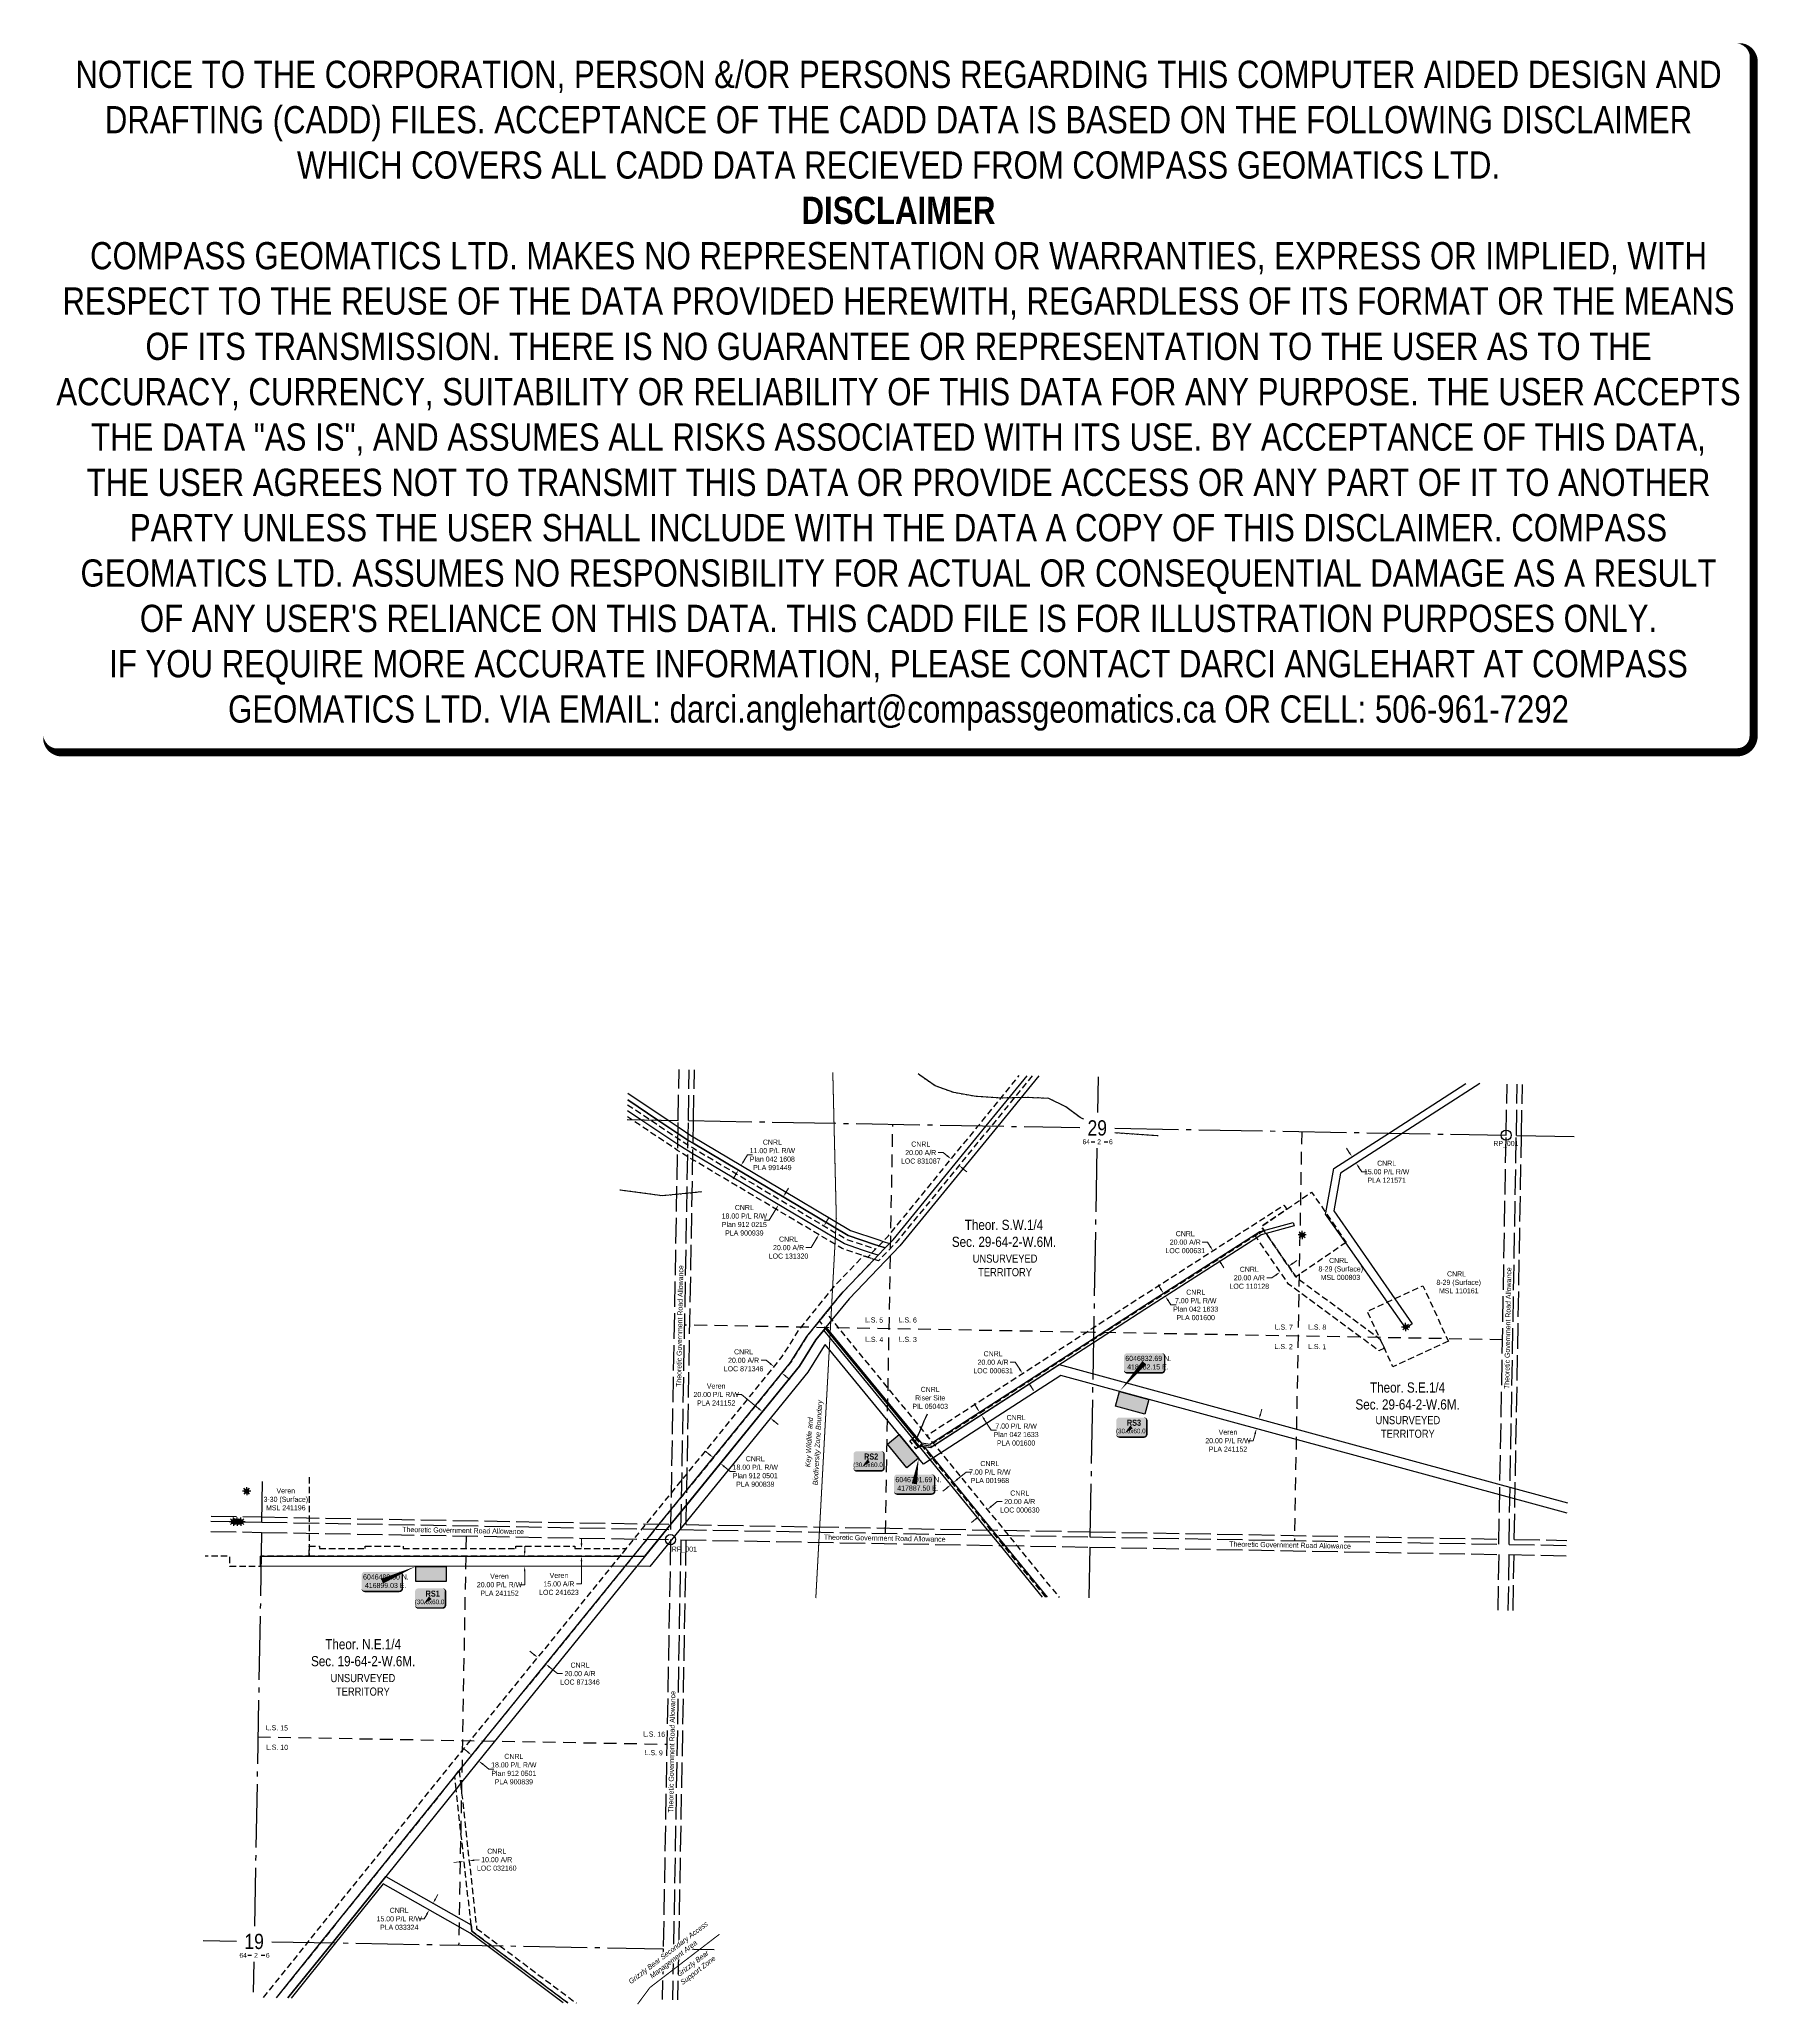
# Model space of a CAD drawing. Extents: x 416159 to 419537, y 6045627 to 6049491.
import ezdxf
from ezdxf.enums import TextEntityAlignment as Align

# ---------------------------------------------------------------- set-up
doc = ezdxf.new("R2010")
doc.units = 0
doc.header["$LTSCALE"] = 5
doc.header["$PDSIZE"] = 0.5
for name, pattern in [('DASHDOT2', [12.7, 6.35, -3.175, 0, -3.175]), ('foc-ACCESSROAD', [3.75, 2.5, -1.25]), ('foc-LSD', [8, 5, -3]), ('foc-QUARTERLINE', [33, 25, -3, 2, -3]), ('foc-UNSURVEYED', [12.5, 10, -2.5]), ('foc-WHEELTRACKS', [2, 0.4, -1.6])]:
    doc.linetypes.add(name, pattern=pattern)
doc.layers.get('Defpoints').update_dxf_attribs({"color": 9})
for name, color, linetype in [('10', 1, 'Continuous'), ('35', 37, 'Continuous'), ('9', 3, 'Continuous'), ('AS-WILDLIFE', 131, 'DASHDOT2'), ('C-AR', 13, 'foc-ACCESSROAD'), ('C-RW', 13, 'Continuous'), ('C-SYMBOL', 7, 'Continuous'), ('C-WS', 13, 'foc-ACCESSROAD'), ('C-WS-S', 8, 'Continuous'), ('DETAIL-T', 7, 'Continuous'), ('F-AR', 190, 'foc-ACCESSROAD'), ('F-RW', 190, 'Continuous'), ('F-WS', 190, 'foc-ACCESSROAD'), ('F-WS-S', 8, 'Continuous'), ('L-QSEC', 8, 'foc-QUARTERLINE'), ('L-ROAD-T', 7, 'Continuous'), ('L-SECLBL', 7, 'Continuous'), ('L-SECQ', 8, 'foc-QUARTERLINE'), ('L-SECTION-LSD', 7, 'foc-LSD'), ('L-UNS-T', 3, 'Continuous'), ('L-USEC', 7, 'foc-UNSURVEYED'), ('P-TEMP-BLOCKS', 250, 'Continuous'), ('P-TEMP-H', 41, 'Continuous'), ('P-TEMP_WORKSPACE', 46, 'Continuous'), ('T-WATER-P3', 160, 'foc-WHEELTRACKS')]:
    doc.layers.add(name, color=color, linetype=linetype)
for name, color, linetype, lineweight in [('C-AR-T', 13, 'Continuous', 9), ('C-RW-T', 13, 'Continuous', 9), ('F-AR-T', 190, 'Continuous', 9), ('F-RW-T', 190, 'Continuous', 9), ('F-WS-T', 190, 'Continuous', 9)]:
    doc.layers.add(name, color=color, linetype=linetype, lineweight=lineweight)
doc.layers.add('DISCLAIMER', color=7, linetype='Continuous', plot=False)
doc.styles.add('100L', font='ARIALN.TTF', dxfattribs={"height": 11})
doc.styles.add('175L', font='ARIALN.TTF', dxfattribs={"height": 20})
doc.styles.add('240', font='ARIALN.TTF', dxfattribs={"height": 30})
doc.styles.add('80', font='ARIALN.TTF', dxfattribs={"height": 10})
doc.styles.add('80CG', font='ARIALN.TTF', dxfattribs={"height": 10})
doc.styles.add('80L', font='ARIALN.TTF', dxfattribs={"height": 10})
doc.styles.add('BOLD', font='ARIALNB.TTF')
doc.styles.add('foc-LtypeFont', font='ARIALN.TTF', dxfattribs={"height": 7.349999999999999})
doc.styles.add('SIMPLEX', font='ARIALN.TTF')
doc.linetypes.add('foc-TOPO-flowdirection-NOLINE', pattern='A,0,[">",foc-LtypeFont,S=0.3,R=0,X=0,Y=-0.945],-20,[">",foc-LtypeFont,S=0.3,R=0,X=0,Y=-0.945],0', length=20)
doc.dimstyles.new('Compass 5 000', dxfattribs={"dimscale": 5, "dimtxt": 9, "dimasz": 2, "dimexe": 0.2, "dimexo": 0.0625, "dimgap": 0.5, "dimtad": 0, "dimtih": 1, "dimtoh": 1, "dimzin": 0, "dimdsep": 46, "dimtxsty": '80CG', "dimcen": 0.1, "dimse1": 1, "dimse2": 1, "dimclrd": 256, "dimclrt": 256, "dimaunit": 1, "dimadec": 4, "dimazin": 0, "dimtfac": 0.06, "dimtofl": 0, "dimtmove": 0, "dimatfit": 1, "dimfxl": 0.2, "dimtolj": 1, "dimtzin": 0, "dimlwd": -1, "dimarcsym": 0})

# ---------------------------------------------------------------- blocks, each defined once
blk = doc.blocks.new('L-SECLBL')
at = {"layer": '9', "color": 7}
for p, q in [((-5.082139060913505, -27.83004804289613), (-12.28857354467345, -27.83004804289613)), ((20.70431141927111, -27.83004804289613), (13.49787693551116, -27.83004804289613))]:
    blk.add_line(p, q, dxfattribs=at)
at = {"layer": '10', "color": 2, "style": 'SIMPLEX'}
blk.add_attdef('SEC', text='', height=30, dxfattribs=at).set_placement((0, 0), align=Align.MIDDLE)
at = {"layer": '10', "color": 5, "style": '80L'}
blk.add_attdef('TWP', text='', height=9.5, dxfattribs=at).set_placement((-14.43410290347765, -27.36845155570791), align=Align.MIDDLE_RIGHT)
blk.add_attdef('RGE', text='', height=9.5, dxfattribs=at).set_placement((3.622123863462547, -27.36845155570791), align=Align.MIDDLE_CENTER)
blk.add_attdef('MER', text='', height=9.5, dxfattribs=at).set_placement((23.16775162027989, -27.36845155570791), align=Align.MIDDLE_LEFT)
blk = doc.blocks.new('*D415')
at = {"layer": 'Defpoints', "color": 0, "transparency": 16777216}
for p in [(417120.6153066647, 6046287.129984327), (417138.8147148844, 6046309.542785265), (417136.1399153857, 6046274.523853913)]:
    blk.add_point(p, dxfattribs=at)
at = {"layer": 'F-AR-T', "transparency": 16777216}
for p, q in [((417131.0517118215, 6046315.846417824), (417123.288708759, 6046322.150050383)), ((417162.1023266679, 6046290.633022291), (417177.6075063478, 6046278.042668443)), ((417177.6075063478, 6046278.042668443), (417187.6075063478, 6046278.042668444))]:
    blk.add_line(p, q, dxfattribs=at)
for points in [[(417132.102317248, 6046317.140251668), (417130.0011063945, 6046314.552583979), (417138.8147148844, 6046309.542785265)], [(417163.1529320944, 6046291.926856134), (417161.0517212409, 6046289.339188446), (417154.3393236049, 6046296.936654851)]]:
    blk.add_solid(points, dxfattribs=at)
at = {"layer": 'F-AR-T', "transparency": 16777216, "insert": (417221.908324901, 6046278.042668444), "char_height": 10, "width": 337.7740046943654, "attachment_point": 5, "style": '80CG'}
blk.add_mtext('\\A1;CNRL\\P20.00 A/R\\PLOC 871346', dxfattribs=at)
blk = doc.blocks.new('*D416')
at = {"layer": 'Defpoints', "color": 0, "transparency": 16777216}
for p in [(417181.9767643525, 6046330.972282119), (417195.9437483056, 6046319.630985966), (417022.799783804, 6046106.401480172)]:
    blk.add_point(p, dxfattribs=at)
at = {"layer": 'F-RW-T', "transparency": 16777216}
for p, q in [((417001.0697891489, 6046124.046399477), (416993.3067784468, 6046130.350022629)), ((417030.5627945061, 6046100.09785702), (417042.6705946573, 6046090.266232115)), ((417042.6705946573, 6046090.266232115), (417052.6705946573, 6046090.266232116))]:
    blk.add_line(p, q, dxfattribs=at)
for points in [[(417002.1203930075, 6046125.340234594), (417000.0191852902, 6046122.752564359), (417008.832799851, 6046117.742776325)], [(417031.6133983647, 6046101.391692137), (417029.5121906474, 6046098.804021902), (417022.799783804, 6046106.401480172)]]:
    blk.add_solid(points, dxfattribs=at)
at = {"layer": 'F-RW-T', "transparency": 16777216, "insert": (417091.7565428158, 6046090.266232116), "char_height": 10, "attachment_point": 5, "style": '80CG'}
blk.add_mtext('\\A1;CNRL\\P18.00 P/L R/W\\PPlan 912 0501\\PPLA 900839', dxfattribs=at)
blk = doc.blocks.new('*D417')
at = {"layer": 'Defpoints', "color": 0, "transparency": 16777216}
for p in [(417003.9632487169, 6045910.028317616), (417001.5551909482, 6045840.902967079), (417011.493302105, 6045842.003066024)]:
    blk.add_point(p, dxfattribs=at)
at = {"layer": 'F-AR-T', "transparency": 16777216}
for p, q in [((416984.0858470891, 6045907.82798918), (416974.1465566179, 6045906.727759689)), ((417013.9025391878, 6045911.128547106), (417023.8418297328, 6045912.228776605))]:
    blk.add_line(p, q, dxfattribs=at)
for points in [[(416983.9024755073, 6045909.484537591), (416984.2692186708, 6045906.171440767), (416994.0251375602, 6045908.92821867)], [(417013.7191676061, 6045912.785095518), (417014.0859107695, 6045909.471998693), (417003.9632487169, 6045910.028317616)]]:
    blk.add_solid(points, dxfattribs=at)
at = {"layer": 'F-AR-T', "transparency": 16777216, "insert": (417058.1324163631, 6045912.228776604), "char_height": 10, "attachment_point": 5, "style": '80CG'}
blk.add_mtext('\\A1;CNRL\\P10.00 A/R\\PLOC 032160', dxfattribs=at)
blk = doc.blocks.new('*D418')
at = {"layer": 'Defpoints', "color": 0, "transparency": 16777216}
for p in [(416906.9655589671, 6045823.834981054), (416914.3588882061, 6045836.874757539), (416925.4249402457, 6045813.368829007)]:
    blk.add_point(p, dxfattribs=at)
at = {"layer": 'F-RW-T', "transparency": 16777216}
for p, q in [((416937.7504768176, 6045835.10764744), (416942.6826841505, 6045843.806689389)), ((416915.5605255803, 6045795.97074511), (416905.5605255803, 6045795.970745109)), ((416920.4927329132, 6045804.669787059), (416915.5605255803, 6045795.97074511))]:
    blk.add_line(p, q, dxfattribs=at)
for points in [[(416936.3006364931, 6045835.929681996), (416939.2003171425, 6045834.285612885), (416932.8182694851, 6045826.408605492)], [(416919.0428925888, 6045805.491821614), (416921.9425732382, 6045803.847752503), (416925.4249402457, 6045813.368829007)]]:
    blk.add_solid(points, dxfattribs=at)
at = {"layer": 'F-RW-T', "transparency": 16777216, "insert": (416866.4745774223, 6045795.97074511), "char_height": 10, "attachment_point": 5, "style": '80CG'}
blk.add_mtext('\\A1;CNRL\\P15.00 P/L R/W\\PPLA 033324', dxfattribs=at)
blk = doc.blocks.new('*D419')
at = {"layer": 'C-AR-T', "transparency": 16777216}
for p, q in [((417224.7869762027, 6046533.959261236), (417224.7869963868, 6046543.959261236)), ((417224.7869055702, 6046498.965063271), (417224.7868157213, 6046454.45026679)), ((417224.7868157213, 6046454.45026679), (417214.7868157213, 6046454.450266791))]:
    blk.add_line(p, q, dxfattribs=at)
for points in [[(417223.120309536, 6046533.9592646), (417226.4536428694, 6046533.959257872), (417224.7869560187, 6046523.959261236)], [(417223.1202389035, 6046498.965066635), (417226.4535722369, 6046498.965059907), (417224.7869257543, 6046508.965063271)]]:
    blk.add_solid(points, dxfattribs=at)
at = {"layer": 'Defpoints', "color": 0, "transparency": 16777216}
for p in [(416908.9722812834, 6046523.959898679), (416908.972251019, 6046508.965700714), (417224.7869257543, 6046508.965063271)]:
    blk.add_point(p, dxfattribs=at)
at = {"layer": 'C-AR-T', "transparency": 16777216, "insert": (417180.4859971672, 6046454.450266791), "char_height": 10, "attachment_point": 5, "style": '80CG'}
blk.add_mtext('\\A1;Veren\\P15.00 A/R\\PLOC 241623', dxfattribs=at)
blk = doc.blocks.new('*D420')
at = {"layer": 'C-RW-T', "transparency": 16777216}
for p, q in [((417113.1170626594, 6046518.965211401), (417113.117078723, 6046528.965211401)), ((417113.1169984197, 6046478.974271401), (417113.1169564916, 6046452.872937243)), ((417113.1169564916, 6046452.872937243), (417103.1169564916, 6046452.872937243))]:
    blk.add_line(p, q, dxfattribs=at)
for points in [[(417111.4503959927, 6046518.965214078), (417114.7837293261, 6046518.965208724), (417113.1170465958, 6046508.965211401)], [(417111.450331753, 6046478.974274078), (417114.7836650864, 6046478.974268724), (417113.1170144833, 6046488.974271401)]]:
    blk.add_solid(points, dxfattribs=at)
at = {"layer": 'Defpoints', "color": 0, "transparency": 16777216}
for p in [(416815.4426588719, 6046488.974749573), (416815.4426909845, 6046508.965689573), (417113.1170144833, 6046488.974271401)]:
    blk.add_point(p, dxfattribs=at)
at = {"layer": 'C-RW-T', "transparency": 16777216, "insert": (417063.5773930534, 6046452.872937245), "char_height": 10, "attachment_point": 5, "style": '80CG'}
blk.add_mtext('\\A1;Veren\\P20.00 P/L R/W\\PPLA 241152', dxfattribs=at)
blk = doc.blocks.new('*D429')
at = {"layer": 'Defpoints', "color": 0, "transparency": 16777216}
for p in [(417958.8813948473, 6046647.023364956), (417974.3477611719, 6046659.660807678), (418022.6254496737, 6046600.576036174)]:
    blk.add_point(p, dxfattribs=at)
at = {"layer": 'F-AR-T', "transparency": 16777216}
for p, q in [((418030.3691574354, 6046606.9033571), (418041.9362088018, 6046616.354701135)), ((418041.9362088018, 6046616.354701135), (418051.9362088018, 6046616.354701136)), ((417999.4153755875, 6046581.611272525), (417991.6716678259, 6046575.283951598))]:
    blk.add_line(p, q, dxfattribs=at)
for points in [[(417998.3608220993, 6046582.901890485), (418000.4699290753, 6046580.320654564), (418007.1590833492, 6046587.938593451)], [(418029.3146039471, 6046608.19397506), (418031.4237109232, 6046605.612739139), (418022.6254496737, 6046600.576036174)]]:
    blk.add_solid(points, dxfattribs=at)
at = {"layer": 'F-AR-T', "transparency": 16777216, "insert": (418086.2267954322, 6046616.354701135), "char_height": 10, "attachment_point": 5, "style": '80CG'}
blk.add_mtext('\\A1;CNRL\\P20.00 A/R\\PLOC 000630', dxfattribs=at)
blk = doc.blocks.new('*D430')
at = {"layer": 'Defpoints', "color": 0, "transparency": 16777216}
for p in [(418011.072749977, 6046786.267915409), (418013.8945722766, 6046796.422875651), (418017.6928613461, 6046790.548082717)]:
    blk.add_point(p, dxfattribs=at)
at = {"layer": 'F-AR-T', "transparency": 16777216}
for p, q in [((418001.8450191352, 6046800.540396241), (417996.4155773632, 6046808.93808414)), ((418016.5021917494, 6046777.87022751), (418030.3777940748, 6046756.408909271)), ((418030.3777940748, 6046756.408909271), (418040.3777940753, 6046756.408909271))]:
    blk.add_line(p, q, dxfattribs=at)
for points in [[(418003.244633785, 6046801.445303204), (418000.4454044858, 6046799.635489279), (418007.2744609071, 6046792.142708343)], [(418017.9018063992, 6046778.775134472), (418015.1025771, 6046776.965320548), (418011.072749977, 6046786.267915409)]]:
    blk.add_solid(points, dxfattribs=at)
at = {"layer": 'F-AR-T', "transparency": 16777216, "insert": (418079.1124461885, 6046756.408909271), "char_height": 10, "attachment_point": 5, "style": '80CG'}
blk.add_mtext('\\A1;CNRL\\P7.00 P/L R/W\\PPlan 042 1633\\PPLA 001600', dxfattribs=at)
blk = doc.blocks.new('*D431')
at = {"layer": 'Defpoints', "color": 0, "transparency": 16777216}
for p in [(417924.624345704, 6046681.108586144), (417930.0472494806, 6046685.534424856), (417955.9884848306, 6046653.749076977)]:
    blk.add_point(p, dxfattribs=at)
at = {"layer": 'F-AR-T', "transparency": 16777216}
for p, q in [((417963.7358116922, 6046660.071966072), (417981.2155199852, 6046674.337823045)), ((417981.2155199852, 6046674.337823045), (417991.2155199852, 6046674.337823045)), ((417942.8182541924, 6046643.000349171), (417935.0709273308, 6046636.677460076))]:
    blk.add_line(p, q, dxfattribs=at)
for points in [[(417941.7644393435, 6046644.291570314), (417943.8720690417, 6046641.709128027), (417950.565581054, 6046649.323238265)], [(417962.6819968433, 6046661.363187215), (417964.7896265415, 6046658.780744928), (417955.9884848306, 6046653.749076977)]]:
    blk.add_solid(points, dxfattribs=at)
at = {"layer": 'F-AR-T', "transparency": 16777216, "insert": (418027.4672253071, 6046674.337823045), "char_height": 10, "attachment_point": 5, "style": '80CG'}
blk.add_mtext('\\A1;CNRL\\P7.00 P/L R/W\\PPLA 001968', dxfattribs=at)
blk = doc.blocks.new('*D432')
at = {"layer": 'Defpoints', "color": 0, "transparency": 16777216}
for p in [(418063.8180661961, 6046850.125728549), (418074.67226442, 6046833.337442207), (418102.5046590008, 6046851.332032105)]:
    blk.add_point(p, dxfattribs=at)
at = {"layer": 'F-RW-T', "transparency": 16777216}
for p, q in [((418077.3656176543, 6046890.214814214), (418067.3656176548, 6046890.214814214)), ((418086.2210548813, 6046876.518029542), (418077.3656176543, 6046890.214814214)), ((418107.9340648963, 6046842.93432101), (418113.3634707914, 6046834.536609917))]:
    blk.add_line(p, q, dxfattribs=at)
for points in [[(418087.6206733971, 6046877.422930524), (418084.8214363656, 6046875.613128559), (418091.6504607769, 6046868.120318447)], [(418109.3336834121, 6046843.839221993), (418106.5344463806, 6046842.029420028), (418102.5046590008, 6046851.332032105)]]:
    blk.add_solid(points, dxfattribs=at)
at = {"layer": 'F-RW-T', "transparency": 16777216, "insert": (418033.852657218, 6046890.214814214), "char_height": 10, "attachment_point": 5, "style": '80CG'}
blk.add_mtext('\\A1;CNRL\\P20.00 A/R\\PLOC 000631', dxfattribs=at)
blk = doc.blocks.new('*D433')
at = {"layer": 'Defpoints', "color": 0, "transparency": 16777216}
for p in [(417951.4284933717, 6047289.794613512), (417912.1312627993, 6047241.652189421), (417927.6178923044, 6047229.010913833)]:
    blk.add_point(p, dxfattribs=at)
at = {"layer": 'F-RW-T', "transparency": 16777216}
for p, q in [((417935.9348425274, 6047302.441620411), (417925.9348425269, 6047302.441620411)), ((417943.6816679495, 6047296.118116962), (417935.9348425274, 6047302.441620411)), ((417974.6619482986, 6047270.829834474), (417982.4087737212, 6047264.506331025))]:
    blk.add_line(p, q, dxfattribs=at)
for points in [[(417944.7355851913, 6047297.409254532), (417942.6277507073, 6047294.826979391), (417951.4284933717, 6047289.794613512)], [(417975.7158655403, 6047272.120972045), (417973.6080310564, 6047269.538696904), (417966.9151228764, 6047277.153337924)]]:
    blk.add_solid(points, dxfattribs=at)
at = {"layer": 'F-RW-T', "transparency": 16777216, "insert": (417891.6340239733, 6047302.441620411), "char_height": 10, "attachment_point": 5, "style": '80CG'}
blk.add_mtext('\\A1;CNRL\\P20.00 A/R\\PLOC 831087', dxfattribs=at)
blk = doc.blocks.new('*D434')
at = {"layer": 'Defpoints', "color": 0, "transparency": 16777216}
for p in [(417532.9596953266, 6047267.837366089), (417592.1832831404, 6047232.598045923), (417597.8380053649, 6047242.101434087)]:
    blk.add_point(p, dxfattribs=at)
at = {"layer": 'F-RW-T', "transparency": 16777216}
for p, q in [((417543.7278829785, 6047285.934500312), (417550.8614180461, 6047297.923197556)), ((417550.8614180461, 6047297.923197556), (417560.8614180456, 6047297.923197555)), ((417527.8462298987, 6047259.243620029), (417522.7327644713, 6047250.64987397))]:
    blk.add_line(p, q, dxfattribs=at)
for points in [[(417542.2955919686, 6047286.786744551), (417545.160173988, 6047285.082256075), (417538.6144175506, 6047277.340754254)], [(417526.4139388888, 6047260.095864267), (417529.2785209082, 6047258.391375791), (417532.9596953266, 6047267.837366089)]]:
    blk.add_solid(points, dxfattribs=at)
at = {"layer": 'F-RW-T', "transparency": 16777216, "insert": (417599.9473662046, 6047297.923197555), "char_height": 10, "attachment_point": 5, "style": '80CG'}
blk.add_mtext('\\A1;CNRL\\P11.00 P/L R/W\\PPlan 042 1608\\PPLA 991449', dxfattribs=at)
blk = doc.blocks.new('*D435')
at = {"layer": 'Defpoints', "color": 0, "transparency": 16777216}
for p in [(417614.2242118134, 6047219.483214978), (417605.013091241, 6047204.002459113), (417612.0899367258, 6047199.791703669)]:
    blk.add_point(p, dxfattribs=at)
at = {"layer": 'F-RW-T', "transparency": 16777216}
for p, q in [((417626.4144140128, 6047223.866270279), (417631.5277707269, 6047232.460081023)), ((417593.9782028696, 6047169.352048916), (417583.9782028692, 6047169.352048916)), ((417606.9765800117, 6047191.197892925), (417593.9782028696, 6047169.352048916))]:
    blk.add_line(p, q, dxfattribs=at)
for points in [[(417624.9821122219, 6047224.718496397), (417627.8467158033, 6047223.01404416), (417621.3010572982, 6047215.272459534)], [(417605.5442782207, 6047192.050119044), (417608.4088818021, 6047190.345666805), (417612.0899367258, 6047199.791703669)]]:
    blk.add_solid(points, dxfattribs=at)
at = {"layer": 'F-RW-T', "transparency": 16777216, "insert": (417544.8922547116, 6047169.352048915), "char_height": 10, "attachment_point": 5, "style": '80CG'}
blk.add_mtext('\\A1;CNRL\\P18.00 P/L R/W\\PPlan 912 0215\\PPLA 900939', dxfattribs=at)
blk = doc.blocks.new('*D436')
at = {"layer": 'Defpoints', "color": 0, "transparency": 16777216}
for p in [(417687.9130469877, 6047166.388593093), (417677.6912439144, 6047149.208425687), (417691.2779374043, 6047141.124656653)]:
    blk.add_point(p, dxfattribs=at)
at = {"layer": 'F-RW-T', "transparency": 16777216}
for p, q in [((417706.6129216575, 6047166.898739247), (417711.7261028378, 6047175.492654432)), ((417686.1647562245, 6047132.530741468), (417676.081546396, 6047115.583512919)), ((417676.081546396, 6047115.583512919), (417666.0815463956, 6047115.583512919))]:
    blk.add_line(p, q, dxfattribs=at)
for points in [[(417705.1806024602, 6047167.75093611), (417708.0452408548, 6047166.046542383), (417701.4997404777, 6047158.30482406)], [(417684.7324370272, 6047133.382938331), (417687.5970754218, 6047131.678544604), (417691.2779374043, 6047141.124656653)]]:
    blk.add_solid(points, dxfattribs=at)
at = {"layer": 'F-RW-T', "transparency": 16777216, "insert": (417631.7909597652, 6047115.58351292), "char_height": 10, "attachment_point": 5, "style": '80CG'}
blk.add_mtext('\\A1;CNRL\\P20.00 A/R\\PLOC 131320', dxfattribs=at)
blk = doc.blocks.new('*D437')
at = {"layer": 'Defpoints', "color": 0, "transparency": 16777216}
for p in [(417603.2105991617, 6046881.454758601), (417568.4184530615, 6046838.607571807), (417583.9430594165, 6046826.001507958)]:
    blk.add_point(p, dxfattribs=at)
at = {"layer": 'F-AR-T', "transparency": 16777216}
for p, q in [((417587.6845613718, 6046894.061984783), (417577.6845613713, 6046894.061984783)), ((417595.4475802807, 6046887.758371681), (417587.6845613718, 6046894.061984783)), ((417626.4982243977, 6046862.545081674), (417634.2612432786, 6046856.241468595))]:
    blk.add_line(p, q, dxfattribs=at)
for points in [[(417596.4981824611, 6046889.052208161), (417594.3969781008, 6046886.4645352), (417603.2105991617, 6046881.454758601)], [(417627.5488265781, 6046863.838918155), (417625.4476222177, 6046861.251245193), (417618.7352055167, 6046868.848694753)]]:
    blk.add_solid(points, dxfattribs=at)
at = {"layer": 'F-AR-T', "transparency": 16777216, "insert": (417543.3837428181, 6046894.061984783), "char_height": 10, "attachment_point": 5, "style": '80CG'}
blk.add_mtext('\\A1;CNRL\\P20.00 A/R\\PLOC 871346', dxfattribs=at)
blk = doc.blocks.new('*D438')
at = {"layer": 'Defpoints', "color": 0, "transparency": 16777216}
for p in [(417530.5335492543, 6046760.226460568), (417544.5334644779, 6046748.844967438), (417497.783340638, 6046691.339527415)]:
    blk.add_point(p, dxfattribs=at)
at = {"layer": 'F-RW-T', "transparency": 16777216}
for p, q in [((417476.0240656878, 6046709.029137272), (417468.2647059616, 6046715.337253999)), ((417505.5427003638, 6046685.031410689), (417517.3135685762, 6046675.462063051)), ((417517.3135685762, 6046675.462063051), (417527.3135685767, 6046675.462063052))]:
    blk.add_line(p, q, dxfattribs=at)
for points in [[(417477.075418476, 6046710.322363894), (417474.9727129, 6046707.73591065), (417483.7834254135, 6046702.721020545)], [(417506.594053152, 6046686.324637311), (417504.491347576, 6046683.738184067), (417497.783340638, 6046691.339527415)]]:
    blk.add_solid(points, dxfattribs=at)
at = {"layer": 'F-RW-T', "transparency": 16777216, "insert": (417566.3995167352, 6046675.462063052), "char_height": 10, "attachment_point": 5, "style": '80CG'}
blk.add_mtext('\\A1;CNRL\\P18.00 P/L R/W\\PPlan 912 0501\\PPLA 900839', dxfattribs=at)
blk = doc.blocks.new('*D439')
at = {"layer": 'C-RW-T', "transparency": 16777216}
for p, q in [((417539.0184075069, 6046826.790394793), (417529.0184075064, 6046826.790394793)), ((417572.7449443191, 6046799.371775315), (417539.0184075069, 6046826.790394793)), ((417603.7620842699, 6046774.155810738), (417611.5214439854, 6046767.847693997))]:
    blk.add_line(p, q, dxfattribs=at)
for points in [[(417573.7962971092, 6046800.665001934), (417571.693591529, 6046798.078548696), (417580.5043040351, 6046793.063658576)], [(417604.81343706, 6046775.449037356), (417602.7107314798, 6046772.862584118), (417596.0027245539, 6046780.463927478)]]:
    blk.add_solid(points, dxfattribs=at)
at = {"layer": 'Defpoints', "color": 0, "transparency": 16777216}
for p in [(417579.1538440972, 6046791.40251233), (417596.0027245539, 6046780.463927478), (417594.652264616, 6046778.802781232)]:
    blk.add_point(p, dxfattribs=at)
at = {"layer": 'C-RW-T', "transparency": 16777216, "insert": (417489.478844068, 6046826.790394792), "char_height": 10, "attachment_point": 5, "style": '80CG'}
blk.add_mtext('\\A1;Veren\\P20.00 P/L R/W\\PPLA 241152', dxfattribs=at)
blk = doc.blocks.new('*U440')
at = {"true_color": 0xff8aff}
h = blk.add_hatch(color=211, dxfattribs=at)
edge = h.paths.add_edge_path()
edge.add_line((-23.99999999999998, -20), (23.99999999999998, -20))
edge.add_arc((23.99999999999998, -14), 6, 270, 360)
edge.add_line((29.99999999999998, -14), (29.99999999999998, 12.5))
edge.add_arc((23.99999999999998, 12.5), 6, 0, 90)
edge.add_line((23.99999999999998, 18.5), (-23.99999999999998, 18.5))
edge.add_arc((-23.99999999999998, 12.5), 6, 90, 180)
edge.add_line((-29.99999999999998, 12.5), (-29.99999999999998, -14))
edge.add_arc((-23.99999999999998, -14), 6, 180, 270)
at = {"color": 250, "flags": 128}
blk.add_lwpolyline([(-23.99999999999998, -20, 3, 3, 0), (23.99999999999998, -20, 3, 3, 0.414213562373095), (29.99999999999998, -14, 3, 3, 0), (29.99999999999998, 12.5, 3, 0, 0.414213562373095), (23.99999999999998, 18.5, 0, 0, 0), (-23.99999999999998, 18.5, 0, 0, 0.414213562373095), (-29.99999999999998, 12.5, 0, 0, 0), (-29.99999999999998, -14, 0, 3, 0.414213562373095)], format="xyseb", close=True, dxfattribs=at)
at = {"flags": 128}
blk.add_lwpolyline([(-12.78242974349326, -11.72999748855297, 0, 7.5, 0), (-3.398394867633905e-15, 0, 0, 0, 0)], format="xyseb", dxfattribs=at)
at = {"color": 250}
for tag, p, height, style in [('TEMP_AREA_W1_001', (-9.212824010914055, 2.244292974654144), 12, 'BOLD'), ('ENTER_TEXT_001', (-30.65893587994544, -12.47010782646594), 9, '80')]:
    blk.add_attdef(tag, p, '', height=height, dxfattribs=dict(at, style=style))
blk = doc.blocks.new('*U455')
h = blk.add_hatch(color=254)
edge = h.paths.add_edge_path()
edge.add_line((-33.99999999999998, -20), (33.99999999999998, -20))
edge.add_arc((33.99999999999999, -13.99999999999999), 6.000000000000007, 269.9999999999999, 359.9999999999999)
edge.add_line((39.99999999999999, -14), (39.99999999999999, 12.5))
edge.add_arc((33.99999999999999, 12.49999999999999), 6.000000000000007, 6.785183320455494e-14, 90.00000000000007)
edge.add_line((33.99999999999998, 18.5), (-33.99999999999998, 18.5))
edge.add_arc((-33.99999999999999, 12.49999999999999), 6.000000000000007, 89.99999999999993, 179.9999999999999)
edge.add_line((-39.99999999999999, 12.5), (-39.99999999999999, -14))
edge.add_arc((-33.99999999999999, -13.99999999999999), 6.000000000000007, 180, 270.0000000000001)
at = {"color": 1, "flags": 128}
blk.add_lwpolyline([(-33.99999999999998, -20, 3, 3, 0), (33.99999999999998, -20, 3, 3, 0.4142135623730951), (39.99999999999999, -14, 3, 3, 0), (39.99999999999999, 12.5, 3, 0, 0.4142135623730951), (33.99999999999998, 18.5, 0, 0, 0), (-33.99999999999998, 18.5, 0, 0, 0.4142135623730951), (-39.99999999999999, 12.5, 0, 0, 0), (-39.99999999999999, -14, 0, 3, 0.4142135623730951)], format="xyseb", close=True, dxfattribs=at)
blk.add_lwpolyline([(66.34229061277684, 29.31799319796423, 0, 10, 0), (0, 0, 5, 5, 0)], format="xyseb", dxfattribs=at)
at = {"color": 1, "style": '80'}
blk.add_attdef('ENTER_TEXT_001', (-35.98567530695772, -4.996589358799454), '', height=10, dxfattribs=at)
blk = doc.blocks.new('*U456')
h = blk.add_hatch(color=254)
edge = h.paths.add_edge_path()
edge.add_line((-33.99999999999998, -20), (33.99999999999998, -20))
edge.add_arc((33.99999999999999, -13.99999999999999), 6.000000000000007, 269.9999999999999, 359.9999999999999)
edge.add_line((39.99999999999999, -14), (39.99999999999999, 12.5))
edge.add_arc((33.99999999999999, 12.49999999999999), 6.000000000000007, 6.785183320455494e-14, 90.00000000000007)
edge.add_line((33.99999999999998, 18.5), (-33.99999999999998, 18.5))
edge.add_arc((-33.99999999999999, 12.49999999999999), 6.000000000000007, 89.99999999999993, 179.9999999999999)
edge.add_line((-39.99999999999999, 12.5), (-39.99999999999999, -14))
edge.add_arc((-33.99999999999999, -13.99999999999999), 6.000000000000007, 180, 270.0000000000001)
at = {"color": 1, "flags": 128}
blk.add_lwpolyline([(8.380493718048516, 50.6477057759046, 0, 10, 0), (0, 0, 5, 5, 0)], format="xyseb", dxfattribs=at)
blk.add_lwpolyline([(-33.99999999999998, -20, 3, 3, 0), (33.99999999999998, -20, 3, 3, 0.4142135623730951), (39.99999999999999, -14, 3, 3, 0), (39.99999999999999, 12.5, 3, 0, 0.4142135623730951), (33.99999999999998, 18.5, 0, 0, 0), (-33.99999999999998, 18.5, 0, 0, 0.4142135623730951), (-39.99999999999999, 12.5, 0, 0, 0), (-39.99999999999999, -14, 0, 3, 0.4142135623730951)], format="xyseb", close=True, dxfattribs=at)
at = {"color": 1, "style": '80'}
blk.add_attdef('ENTER_TEXT_001', (-35.98567530695772, -4.996589358799454), '', height=10, dxfattribs=at)
blk = doc.blocks.new('GAS')
h = blk.add_hatch(color=255)
h.dxf.hatch_style = 1
edge = h.paths.add_edge_path()
edge.add_arc((0, 0), 0.9, 0, 360)
for p, q in [((-0.8077887898725749, 0), (-1.615577579628734, 0)), ((-0.5711929310346023, 0.5711929297831376), (-1.142385862069204, 1.142385861385264)), ((0, 0.8077887887338874), (0, 1.615577579286764)), ((0.5711929310309642, 0.5711929297831376), (1.142385862065566, 1.142385861385264)), ((1.615577579625096, 0), (0.8077887898689368, 0)), ((-0.5711929310346023, -0.5711929316021271), (-1.142385862069204, -1.142385863204253)), ((0, -0.8077887905528768), (0, -1.615577581105753)), ((1.142385862065566, -1.142385863204253), (0.5711929310309642, -0.5711929316021271))]:
    blk.add_line(p, q)
blk.add_circle((0, 0), 0.8000000000000003)
blk = doc.blocks.new('*D463')
at = {"layer": 'Defpoints', "color": 0, "transparency": 16777216}
for p in [(418597.2757627685, 6047069.009492617), (418598.2285070671, 6047067.627517268), (418613.6915120985, 6047080.326634846)]:
    blk.add_point(p, dxfattribs=at)
at = {"layer": 'F-AR-T', "transparency": 16777216}
for p, q in [((418622.8773367908, 6047084.620607631), (418631.1104171844, 6047090.296555767)), ((418581.7623462793, 6047056.275620999), (418571.7623462798, 6047056.275620999)), ((418589.995426673, 6047061.951569133), (418581.7623462793, 6047056.275620999))]:
    blk.add_line(p, q, dxfattribs=at)
for points in [[(418589.0494353171, 6047063.3237492), (418590.9414180294, 6047060.579389067), (418598.2285070671, 6047067.627517268)], [(418621.9313454349, 6047085.992787697), (418623.8233281472, 6047083.248427566), (418614.6442563972, 6047078.944659497)]]:
    blk.add_solid(points, dxfattribs=at)
at = {"layer": 'F-AR-T', "transparency": 16777216, "insert": (418537.4478851599, 6047056.275620999), "char_height": 10, "attachment_point": 5, "style": '80CG'}
blk.add_mtext('\\A1;CNRL\\P20.00 A/R\\PLOC 110128', dxfattribs=at)
blk = doc.blocks.new('*D464')
at = {"layer": 'C-RW-T', "transparency": 16777216}
for p, q in [((418559.3357657378, 6046788.422171883), (418561.9588613424, 6046798.072009677)), ((418548.8457671618, 6046749.831590381), (418545.0882976379, 6046736.008620543)), ((418545.0882976379, 6046736.008620543), (418535.0882976379, 6046736.008620542))]:
    blk.add_line(p, q, dxfattribs=at)
for points in [[(418557.7274594386, 6046788.859354484), (418560.9440720368, 6046787.984989283), (418556.7126701332, 6046778.77233409)], [(418547.2374608626, 6046750.268772981), (418550.4540734608, 6046749.39440778), (418551.4688627664, 6046759.481428174)]]:
    blk.add_solid(points, dxfattribs=at)
at = {"layer": 'Defpoints', "color": 0, "transparency": 16777216}
for p in [(418551.4688627664, 6046759.481428174), (418563.8593436845, 6046756.113349173), (418569.1031510513, 6046775.404255088)]:
    blk.add_point(p, dxfattribs=at)
at = {"layer": 'C-RW-T', "transparency": 16777216, "insert": (418495.5487342, 6046736.008620543), "char_height": 10, "attachment_point": 5, "style": '80CG'}
blk.add_mtext('\\A1;Veren\\P20.00 P/L R/W\\PPLA 241152', dxfattribs=at)
blk = doc.blocks.new('*D465')
at = {"layer": 'Defpoints', "color": 0, "transparency": 16777216}
for p in [(418465.8977596187, 6047109.495914316), (418420.6866766019, 6047080.465302345), (418431.5627836925, 6047063.527299762)]:
    blk.add_point(p, dxfattribs=at)
at = {"layer": 'F-RW-T', "transparency": 16777216}
for p, q in [((418455.0914738085, 6047126.325180105), (418445.0914738085, 6047126.325180104)), ((418460.4946167134, 6047117.91054721), (418455.0914738085, 6047126.325180105)), ((418482.1770096137, 6047084.143278839), (418487.580152519, 6047075.728645945))]:
    blk.add_line(p, q, dxfattribs=at)
for points in [[(418461.8970555291, 6047118.811071028), (418459.0921778982, 6047117.010023393), (418465.8977596187, 6047109.495914316)], [(418483.5794484294, 6047085.043802656), (418480.7745707985, 6047083.242755022), (418476.7738667089, 6047092.557911733)]]:
    blk.add_solid(points, dxfattribs=at)
at = {"layer": 'F-RW-T', "transparency": 16777216, "insert": (418411.5785133722, 6047126.325180105), "char_height": 10, "attachment_point": 5, "style": '80CG'}
blk.add_mtext('\\A1;CNRL\\P20.00 A/R\\PLOC 000631', dxfattribs=at)
blk = doc.blocks.new('*D466')
at = {"layer": 'Defpoints', "color": 0, "transparency": 16777216}
for p in [(418365.0379687198, 6047023.274166006), (418368.8246918814, 6047017.367054584), (418372.6061997158, 6047019.79117058)]:
    blk.add_point(p, dxfattribs=at)
at = {"layer": 'F-AR-T', "transparency": 16777216}
for p, q in [((418363.4227009877, 6047034.117000046), (418358.0259254207, 6047042.535718089)), ((418378.0029752827, 6047011.372452538), (418383.3997508497, 6047002.953734496)), ((418383.3997508497, 6047002.953734496), (418393.3997508492, 6047002.953734496))]:
    blk.add_line(p, q, dxfattribs=at)
for points in [[(418364.8258206611, 6047035.016462641), (418362.0195813137, 6047033.217537452), (418368.8194765546, 6047025.698282003)], [(418379.4060949562, 6047012.271915132), (418376.5998556088, 6047010.472989944), (418372.6061997158, 6047019.79117058)]]:
    blk.add_solid(points, dxfattribs=at)
at = {"layer": 'F-AR-T', "transparency": 16777216, "insert": (418432.1344029643, 6047002.953734496), "char_height": 10, "attachment_point": 5, "style": '80CG'}
blk.add_mtext('\\A1;CNRL\\P7.00 P/L R/W\\PPlan 042 1633\\PPLA 001600', dxfattribs=at)
blk = doc.blocks.new('*U467')
h = blk.add_hatch(color=254)
edge = h.paths.add_edge_path()
edge.add_line((-33.99999999999998, -20), (33.99999999999998, -20))
edge.add_arc((33.99999999999999, -13.99999999999999), 6.000000000000007, 269.9999999999999, 359.9999999999999)
edge.add_line((39.99999999999999, -14), (39.99999999999999, 12.5))
edge.add_arc((33.99999999999999, 12.49999999999999), 6.000000000000007, 6.785183320455494e-14, 90.00000000000007)
edge.add_line((33.99999999999998, 18.5), (-33.99999999999998, 18.5))
edge.add_arc((-33.99999999999999, 12.49999999999999), 6.000000000000007, 89.99999999999993, 179.9999999999999)
edge.add_line((-39.99999999999999, 12.5), (-39.99999999999999, -14))
edge.add_arc((-33.99999999999999, -13.99999999999999), 6.000000000000007, 180, 270.0000000000001)
at = {"color": 1, "flags": 128}
blk.add_lwpolyline([(-48.92134723227894, -56.71696245275888, 0, 9.999999999999998, 0), (0, 0, 4.999999999999999, 4.999999999999999, 0)], format="xyseb", dxfattribs=at)
blk.add_lwpolyline([(-33.99999999999998, -20, 3, 3, 0), (33.99999999999998, -20, 3, 3, 0.4142135623730951), (39.99999999999999, -14, 3, 3, 0), (39.99999999999999, 12.5, 3, 0, 0.4142135623730951), (33.99999999999998, 18.5, 0, 0, 0), (-33.99999999999998, 18.5, 0, 0, 0.4142135623730951), (-39.99999999999999, 12.5, 0, 0, 0), (-39.99999999999999, -14, 0, 3, 0.4142135623730951)], format="xyseb", close=True, dxfattribs=at)
at = {"color": 1, "style": '80'}
blk.add_attdef('ENTER_TEXT_001', (-35.98567530695772, -4.996589358799454), '', height=10, dxfattribs=at)
blk = doc.blocks.new('*D468')
at = {"layer": 'Defpoints', "color": 0, "transparency": 16777216}
for p in [(418747.7264238629, 6047299.551218796), (418755.8546686624, 6047286.945001881), (418747.5398589345, 6047281.583773418)]:
    blk.add_point(p, dxfattribs=at)
at = {"layer": 'F-RW-T', "transparency": 16777216}
for p, q in [((418733.9926044559, 6047302.594413817), (418728.5735947769, 6047310.998837302)), ((418752.9588686135, 6047273.179349935), (418758.3778782925, 6047264.77492645)), ((418758.3778782925, 6047264.77492645), (418768.3778782925, 6047264.77492645))]:
    blk.add_line(p, q, dxfattribs=at)
for points in [[(418735.3933417033, 6047303.497582097), (418732.5918672089, 6047301.691245537), (418739.4116141349, 6047294.189990332)], [(418754.3596058609, 6047274.082518214), (418751.5581313665, 6047272.276181655), (418747.5398589345, 6047281.583773418)]]:
    blk.add_solid(points, dxfattribs=at)
at = {"layer": 'F-RW-T', "transparency": 16777216, "insert": (418807.463826451, 6047264.77492645), "char_height": 10, "attachment_point": 5, "style": '80CG'}
blk.add_mtext('\\A1;CNRL\\P15.00 P/L R/W\\PPLA 121571', dxfattribs=at)
blk = doc.blocks.new('Disclaimer_Legal')
at = {"layer": 'DISCLAIMER', "color": 254, "flags": 128}
blk.add_lwpolyline([(-3612.859355113964, -1104.601793492536, 37.5, 37.5, 0), (4096.10254652852, -1104.601793492536, 37.5, 37.5, 0.414213562373095), (4171.10254652852, -1029.601793492536, 37.5, 37.5, 0), (4171.10254652852, 2078.694150954953, 37.5, 0, 0.414213562373095), (4096.10254652852, 2153.694150954953, 0, 0, 0), (-3612.859355113964, 2153.694150954953, 0, 0, 0.414213562373095), (-3687.859355113964, 2078.694150954953, 0, 0, 0), (-3687.859355113964, -1029.601793492536, 0, 37.5, 0.414213562373095)], format="xyseb", close=True, dxfattribs=at)
at = {"layer": 'DISCLAIMER', "color": 254, "insert": (241.6215957072782, 533.9211787312088), "char_height": 125, "width": 7717.567617301413, "attachment_point": 5, "style": '80'}
blk.add_mtext('NOTICE TO THE CORPORATION, PERSON &/OR PERSONS REGARDING THIS COMPUTER AIDED DESIGN AND DRAFTING (CADD) FILES. ACCEPTANCE OF THE CADD DATA IS BASED ON THE FOLLOWING DISCLAIMER WHICH COVERS ALL CADD DATA RECIEVED FROM COMPASS GEOMATICS LTD.\\P{\\fArial Narrow|b1|i0|c0|p34;DISCLAIMER}\\PCOMPASS GEOMATICS LTD. MAKES NO REPRESENTATION OR WARRANTIES, EXPRESS OR IMPLIED, WITH RESPECT TO THE REUSE OF THE DATA PROVIDED HEREWITH, REGARDLESS OF ITS FORMAT OR THE MEANS OF ITS TRANSMISSION. THERE IS NO GUARANTEE OR REPRESENTATION TO THE USER AS TO THE ACCURACY, CURRENCY, SUITABILITY OR RELIABILITY OF THIS DATA FOR ANY PURPOSE. THE USER ACCEPTS THE DATA "AS IS", AND ASSUMES ALL RISKS ASSOCIATED WITH ITS USE. BY ACCEPTANCE OF THIS DATA, THE USER AGREES NOT TO TRANSMIT THIS DATA OR PROVIDE ACCESS OR ANY PART OF IT TO ANOTHER PARTY UNLESS THE USER SHALL INCLUDE WITH THE DATA A COPY OF THIS DISCLAIMER. COMPASS GEOMATICS LTD. ASSUMES NO RESPONSIBILITY FOR ACTUAL OR CONSEQUENTIAL DAMAGE AS A RESULT OF ANY USER\'S RELIANCE ON THIS DATA. THIS CADD FILE IS FOR ILLUSTRATION PURPOSES ONLY.\\PIF YOU REQUIRE MORE ACCURATE INFORMATION, PLEASE CONTACT DARCI ANGLEHART AT COMPASS GEOMATICS LTD. VIA EMAIL: darci.anglehart@compassgeomatics.ca OR CELL: 506-961-7292', dxfattribs=at)

msp = doc.modelspace()

# ---------------------------------------------------------------- hatches: boundary and pattern name
at = {"layer": 'P-TEMP-H'}
h = msp.add_hatch(color=256, dxfattribs=at)
h.dxf.hatch_style = 1
h.paths.add_polyline_path([(418340.018372549, 6046816.959580984), (418332.1526478752, 6046788.023182451), (418274.2798508097, 6046803.754631793), (418282.1455754839, 6046832.691030326)])
h = msp.add_hatch(color=256, dxfattribs=at)
h.dxf.hatch_style = 1
h.paths.add_polyline_path([(417826.2703117037, 6046729.017359159), (417849.4478705243, 6046748.043277056), (417887.4997063187, 6046701.688159403), (417864.3221474981, 6046682.662241517)])
h = msp.add_hatch(color=256, dxfattribs=at)
h.dxf.hatch_style = 1
h.paths.add_polyline_path([(416959.0000981308, 6046488.997602994), (416958.9994175553, 6046459.011192983), (416899.0265975719, 6046459.012554152), (416899.0272781473, 6046488.998964145)])

# ---------------------------------------------------------------- linework, layer by layer
at = {"layer": '35', "color": 3}
for centre in [(419042.2679999998, 6047336.594), (417399.888, 6046541.463)]:
    msp.add_circle(centre, 9.995470000000056, dxfattribs=at)
at = {"layer": 'AS-WILDLIFE', "const_width": 1.999094000000009, "flags": 128}
for points in [[(417718.7592397518, 6047460.378343798), (417725.7110215602, 6047172.087464442), (417685.3588212396, 6046426.430496698)], [(417334.9834897022, 6045628.155715125), (417359.3616727984, 6045661.002039255), (417495.8098655341, 6045765.565810703)]]:
    msp.add_lwpolyline(points, dxfattribs=at)
at = {"layer": 'C-AR'}
msp.add_lwpolyline([(417211.4586878741, 6046523.959335665), (417312.922273687, 6046523.958378322), (417300.7477689723, 6046508.964910001), (416689.6984880711, 6046508.966143241), (416689.6984129174, 6046528.95765215), (416709.689453061, 6046528.957555244), (416709.6893517101, 6046523.959880954), (416799.4789908551, 6046523.959642303), (416799.4790517439, 6046528.957314626), (416874.4450707085, 6046528.957668545), (416874.4450921532, 6046523.959996984), (417095.5113271687, 6046523.959367532), (417095.511528149, 6046528.957028417), (417211.4587615172, 6046528.956995332), (417211.4586878741, 6046523.959335665)], close=True, dxfattribs=at)
at = {"layer": 'C-RW'}
for points in [[(419097.4560951813, 6046611.066839269), (418166.7436372394, 6046864.060496686), (417897.0765294721, 6046690.021573097), (417703.9510642975, 6046925.288927143), (417701.7109967959, 6046922.530482348), (417669.6498141178, 6046871.054238886), (417359.0423384255, 6046488.988523573), (416593.5186700143, 6046489.005898003), (416593.5187881993, 6046508.995812382), (417349.5385037067, 6046508.989538209), (417653.3446805289, 6046882.689251556), (417685.403006842, 6046934.160911031), (417703.8616231964, 6046956.905876067), (417879.2297330409, 6046743.270732844), (417873.8581959687, 6046738.82182974), (417886.5824867529, 6046723.459862399), (417892.8358441392, 6046728.639121328), (417914.5470733893, 6046725.089618295), (418163.3894537053, 6046885.688574203), (418964.8565160594, 6046667.827432622), (419162.7602498886, 6046614.031348529)], [(419162.376623611, 6046593.419302438), (419097.4552311596, 6046611.066854679)]]:
    msp.add_lwpolyline(points, dxfattribs=at)
at = {"layer": 'C-WS', "flags": 128}
msp.add_lwpolyline([(416689.6983578528, 6046664.142140093), (416689.6984268622, 6046584.327769065), (416689.6982248321, 6046554.162242261), (416689.6984129174, 6046528.95765215), (416689.6984880711, 6046508.966143241), (416595.2089734391, 6046508.966465222), (416593.742159193, 6046508.966045704), (416593.7422385856, 6046488.975326505), (416533.7692664947, 6046488.975690287), (416533.7693942481, 6046508.966513025), (416485.2357575499, 6046508.966519026)], dxfattribs=at)
at = {"layer": 'F-AR', "flags": 128}
for points in [[(418110.7975404281, 6047453.425975323), (418030.247860375, 6047354.741361159), (417843.2730227475, 6047125.681268714), (417808.5647293837, 6047089.695709065), (417800.1961874235, 6047092.556237126), (417787.4732552356, 6047096.904435667), (417792.3070117058, 6047101.899449844), (417795.1150490793, 6047104.801318159), (417802.8805690233, 6047112.825796551), (417809.0461937312, 6047119.163217101), (417817.5799610855, 6047127.935037597), (417828.3095505066, 6047138.963517398), (418004.8140006239, 6047355.196365586), (418085.3604211679, 6047453.877074683)], [(417315.4099203385, 6047396.649986777), (417360.0541436832, 6047366.776877261), (417414.1833339363, 6047330.559566188), (417431.8160077734, 6047318.760446776), (417444.0049847468, 6047311.50850717), (417745.7683695804, 6047131.965952996), (417802.8805690233, 6047112.825796551), (417795.1150490793, 6047104.801318159), (417792.3070117058, 6047101.899449844), (417787.4732552356, 6047096.904435667), (417779.2833113795, 6047099.649768943), (417737.3867616595, 6047113.690970455), (417443.5878955846, 6047288.494514633), (417421.1391611684, 6047301.851041637), (417413.7528313481, 6047306.793313488), (417323.1177821788, 6047367.43712037), (417314.9793353746, 6047372.882965135)], [(418137.4012390165, 6046428.297047892), (418054.6071335832, 6046529.73694543), (418029.6212943696, 6046560.349098487), (417895.6559796533, 6046724.490487773), (417893.0419834609, 6046727.694225065), (417890.4107204996, 6046730.917593749), (417880.3491445078, 6046743.148305675), (417704.0555850328, 6046957.466807263), (417692.3888233326, 6046971.650013163), (417705.2501283571, 6046987.520165763), (417716.9420397377, 6046973.341642032), (417718.8965254359, 6046970.89662618), (417903.3542816225, 6046746.379836485), (417914.8889146629, 6046732.412993949), (417916.171183311, 6046730.860323246), (417919.3523928268, 6046726.967028698), (418055.8777457474, 6046559.880129293), (418080.8929653178, 6046529.268296632), (418163.7835284764, 6046427.825006446)]]:
    msp.add_lwpolyline(points, dxfattribs=at)
for points in [[(418332.27367577, 6046999.885846251), (418231.1291782322, 6046934.492159307), (417917.214938352, 6046731.535924526), (417916.171183311, 6046730.860323246), (417914.8889146629, 6046732.412993949), (417903.3542816225, 6046746.379836485), (418231.5611017991, 6046958.577931099), (418332.705720252, 6047023.971610245), (418605.5420432661, 6047199.163286571), (418607.7901437291, 6047195.854508529), (418610.4651363458, 6047191.917614168), (418610.96715819, 6047191.178349908), (418561.0355045281, 6047156.840010546), (418565.9181932253, 6047149.739347188), (418564.4335511815, 6047148.779330283), (418549.1114731213, 6047138.8726182)], [(418803.0606464251, 6046917.66151184), (418792.323084413, 6046912.709951971), (418614.5581833887, 6047043.940983367), (418551.948501865, 6047134.757623852), (418549.1114731213, 6047138.8726182), (418564.4335511815, 6047148.779330283), (418565.9181932253, 6047149.739347188), (418566.238244916, 6047149.27408841), (418570.4361977706, 6047143.170107974), (418629.062931947, 6047057.994271178), (418794.6879269221, 6046935.823402714), (418803.0606464251, 6046917.66151184)]]:
    msp.add_lwpolyline(points, close=True, dxfattribs=at)
at = {"layer": 'F-AR'}
msp.add_lwpolyline([(417197.6181565452, 6045630.605848315), (417047.0552920861, 6045743.249702196), (417009.2315541492, 6045771.554082251), (417007.8688805685, 6045783.866908444), (416978.2977876739, 6046051.003668405), (416975.5054237889, 6046076.228341812), (416984.3494107595, 6046087.213290482), (416987.1418413733, 6046061.990123394), (417018.6929268052, 6045776.96285059), (417064.1525237829, 6045742.944303134), (417214.7163172077, 6045630.300874928)], dxfattribs=at)
at = {"layer": 'F-RW'}
for points in [[(418990.2892245211, 6047438.115415254), (418839.6917856624, 6047341.001553091), (418717.0133138493, 6047261.900847683), (418703.9241937055, 6047188.184323615), (418823.327440429, 6047015.100126363), (418857.5475906651, 6046965.498847235), (418845.2009745521, 6046956.980566064), (418808.9099613775, 6047008.452117844), (418726.8828241362, 6047125.266191398), (418687.4717295262, 6047181.324772561), (418687.9547240898, 6047184.043956017), (418703.3876463354, 6047270.962873075), (418812.7614151444, 6047341.483877257), (418963.3517414649, 6047438.593121917)], [(418332.316862742, 6047002.293448311), (418558.0445590221, 6047147.029664581), (418564.4335511815, 6047148.779330283), (418566.238244916, 6047149.27408841), (418623.7260181574, 6047165.018232682), (418625.5745835686, 6047158.269226973), (418570.4361977706, 6047143.170107974), (418560.9351095873, 6047140.567945712), (418551.948501865, 6047134.757623852), (418332.165711284, 6046993.867005073)], [(416647.7451986857, 6045640.413723083), (416735.0267212792, 6045748.825195077), (416839.8941676826, 6045879.086446029), (417007.8688805685, 6045783.866908444), (417009.2315541492, 6045771.554082251), (417047.0552920861, 6045743.249702196), (417197.6181565452, 6045630.605848315)], [(417189.0672951528, 6045630.758366778), (417038.5028885984, 6045743.402094548), (417006.236340741, 6045767.550153195), (416834.7790018466, 6045864.763518874), (416741.3535190269, 6045748.711472442), (416654.0725304506, 6045640.300864874)]]:
    msp.add_lwpolyline(points, dxfattribs=at)
at = {"layer": 'F-RW', "flags": 128}
for points in [[(417315.5818198624, 6047406.138334148), (417374.7806729386, 6047366.513576672), (417414.3548880772, 6047340.024680644), (417436.0920169421, 6047325.475514316), (417444.1708786951, 6047320.668639095), (417749.049005706, 6047139.259536317), (417800.6704264227, 6047121.968525024), (417809.0461937312, 6047119.163217101), (417821.620436943, 6047114.951389717), (417807.8527080649, 6047100.531847766), (417795.1150490793, 6047104.801318159), (417786.8799177603, 6047107.562469129), (417777.3980639241, 6047110.741952349), (417741.5639263532, 6047122.754087328), (417443.7950743915, 6047299.927916961), (417426.5598770652, 6047310.183233581), (417413.9671743425, 6047318.613647667), (417341.5231717784, 6047367.108203192), (417315.1940399358, 6047384.734024474)], [(417315.8187482699, 6047419.216084271), (417395.0985188599, 6047366.150715179), (417414.59170122, 6047353.104182053), (417441.9457529967, 6047334.794485952), (417444.4005718086, 6047333.335283495), (417586.3702694577, 6047248.929618441), (417753.6316850935, 6047149.337877736), (417809.1087755622, 6047130.770181475), (417817.5799610855, 6047127.935037597), (417830.162572399, 6047123.72378272), (417821.620436943, 6047114.951389717), (417809.0461937312, 6047119.163217101), (417800.6704264227, 6047121.968525024), (417749.049005706, 6047139.259536317), (417444.1708786951, 6047320.668639095), (417436.0920169421, 6047325.475514316), (417414.3548880772, 6047340.024680644), (417374.7806729386, 6047366.513576672), (417315.5818198624, 6047406.138334148)], [(418332.165711284, 6046993.867005073), (418231.0209227086, 6046928.473223781), (417919.3523928268, 6046726.967028698), (417911.5130327063, 6046721.899122248), (417898.6537406489, 6046724.000349147), (417895.6559796533, 6046724.490487773), (417890.2355717858, 6046725.377407576), (417888.2275966709, 6046725.705942673), (417876.4959890565, 6046739.96798315), (417700.8460492222, 6046953.507369136), (417704.0555850328, 6046957.466807263), (417705.3407281564, 6046959.052741039), (417881.8918446233, 6046744.421550673), (417891.9575199165, 6046732.185863565), (417893.3734008411, 6046731.954202626), (417909.9793740032, 6046729.238803794), (417914.8889146629, 6046732.412993949), (418231.1724675025, 6046936.899013129), (418332.316862742, 6047002.293448311)], [(418130.8614005499, 6046428.41406107), (418048.0704189499, 6046529.853355039), (418023.085844595, 6046560.465522401), (417889.1956021266, 6046724.518774039), (417888.2275966709, 6046725.705942673), (417890.2355717858, 6046725.377407576), (417895.6559796533, 6046724.490487773), (417898.6537406489, 6046724.000349147), (418032.2545146592, 6046560.301627783), (418057.2395118115, 6046529.6902055), (418140.0308712886, 6046428.249997582)]]:
    msp.add_lwpolyline(points, dxfattribs=at)
at = {"layer": 'F-WS', "flags": 128}
for points in [[(418727.8974446488, 6047125.963913421), (418629.062931947, 6047057.994271178), (418570.4361977706, 6047143.170107974), (418566.238244916, 6047149.27408841), (418565.9181932253, 6047149.739347188), (418561.0355045281, 6047156.840010546), (418610.96715819, 6047191.178349908), (418659.9045165232, 6047224.833461691), (418687.0726011781, 6047185.326306568), (418727.8974446488, 6047125.963913421)], [(418928.7806236477, 6046931.582638402), (418819.8145320838, 6046881.323519438), (418803.0606464251, 6046917.66151184), (418794.6879269221, 6046935.823402714), (418769.5659177058, 6046990.311152295), (418808.7581281235, 6047008.382362607), (418822.5789321298, 6047014.755261373), (418878.532731747, 6047040.556897222), (418928.7806236477, 6046931.582638402)], [(417888.07619066, 6046724.641201231), (417882.6442319495, 6046720.15734807), (417869.912907668, 6046735.58002003), (417875.37657759, 6046740.090410324), (417879.2297330412, 6046743.270732849), (417880.7724331567, 6046744.543977842), (417881.4803137281, 6046745.128647539), (417892.2539893747, 6046732.076629817), (417894.2112884079, 6046729.705413819), (417891.9225719959, 6046727.816652235), (417889.1161603208, 6046725.499834768), (417888.07619066, 6046724.641201231)]]:
    msp.add_lwpolyline(points, close=True, dxfattribs=at)
at = {"layer": 'L-QSEC', "flags": 128}
for points in [[(416596.434132128, 6046575.948460256), (416597.894601209, 6046655.782980345)], [(416596.0665396671, 6046555.844131802), (416581.9086235393, 6045781.560073036)], [(416481.4213520847, 6045753.361641814), (416546.8296400434, 6045752.19425375)], [(416616.0694903171, 6045750.958481048), (417385.3243256789, 6045737.229044524)], [(417405.4288139514, 6045736.870352324), (417485.2627866931, 6045735.446282952)], [(416580.6294596044, 6045711.603715557), (416579.53286639, 6045651.631991076)]]:
    msp.add_lwpolyline(points, dxfattribs=at)
at = {"layer": 'L-SECQ', "flags": 128}
for points in [[(418240.3959849111, 6047451.127689311), (418239.1381493267, 6047381.008928459)], [(417314.8834656053, 6047367.591236216), (417414.8220785825, 6047365.797919206)], [(417434.9265148049, 6047365.431909022), (418204.0550477773, 6047351.632845087)], [(418273.3261645186, 6047350.39004037), (419042.2682943647, 6047336.594320724)], [(419062.3727666204, 6047336.234763049), (419176.1638232045, 6047334.198571412)], [(418237.882650346, 6047311.020422763), (418224.1740219012, 6046546.825123747)], [(418223.8133738126, 6046526.720590678), (418222.0206289454, 6046426.783007173)]]:
    msp.add_lwpolyline(points, dxfattribs=at)
at = {"layer": 'L-SECTION-LSD', "flags": 128}
for points in [[(417822.2631973749, 6046554.01662812), (417836.7611444375, 6047358.222526575)], [(418640.4341478907, 6047343.803694503), (418626.0799263478, 6046539.639124039)], [(418231.3870089636, 6046948.917194878), (417427.6414646886, 6046963.318602034)], [(419035.1285351829, 6046934.515859756), (418231.3870089636, 6046948.917194878)], [(416997.9765181046, 6046548.654001), (416983.3424512515, 6045744.403500065)], [(416588.71338633, 6046153.706602646), (417392.6064874185, 6046139.346281568)]]:
    msp.add_lwpolyline(points, dxfattribs=at)
at = {"layer": 'L-USEC', "flags": 128}
for points in [[(417414.8220785825, 6047365.797919206), (417416.6326932093, 6047465.736226129)], [(417434.9265470417, 6047365.433688384), (417436.73730113, 6047465.379692998)], [(417444.9835781021, 6047365.251473566), (417446.7944021784, 6047465.201341381)], [(419042.2682943647, 6047336.594320724), (419044.0546937484, 6047437.161943727)], [(419062.3728099149, 6047336.237200877), (419064.159219746, 6047436.805412055)], [(419072.4246315702, 6047336.054893699), (419074.2111331783, 6047436.627152416)], [(417400.2519147688, 6046561.567795761), (417414.8220785824, 6047365.797919206)], [(417420.3564656468, 6046561.208114222), (417434.9265470416, 6047365.433688384)], [(417430.5957404882, 6046571.085219175), (417444.9835783289, 6047365.251486066)], [(419027.9871289874, 6046532.453101126), (419042.2682943647, 6047336.594320724)], [(419048.0916458376, 6046532.096054474), (419062.3728112149, 6047336.237274072)], [(419058.3221631743, 6046541.958063874), (419072.4246315702, 6047336.054893699)], [(416496.678652729, 6046587.787418792), (416596.6180195456, 6046586.000411336)], [(416496.1272528585, 6046557.631215142), (416596.0665396671, 6046555.844131802)], [(416496.4867548068, 6046577.735688237), (416596.4260416154, 6046575.948604898)], [(416596.0665396671, 6046555.844131802), (417399.8876839392, 6046541.463326788)], [(416596.4262197581, 6046575.948601741), (417400.2473640302, 6046561.567796696)], [(416596.6180195456, 6046586.000411336), (417400.4337728777, 6046571.619988901)], [(417420.3562926599, 6046561.208062412), (418224.1744779603, 6046546.825115559)], [(417430.595480965, 6046571.085141448), (418224.3544320001, 6046556.882187354)], [(418224.3543644989, 6046556.882188562), (419028.1655141302, 6046542.496224324)], [(417399.8876839392, 6046541.463326788), (417385.3243256789, 6045737.229044524)], [(417419.992075057, 6046541.099269346), (417405.4287167967, 6045736.864987143)], [(417430.0441631599, 6046540.924165685), (417415.4803393523, 6045736.691054352)], [(417419.9922337855, 6046541.103590375), (418223.8147415562, 6046526.720566205)], [(418223.8147415562, 6046526.720566205), (419027.6305466198, 6046512.339461429)], [(418224.1744329692, 6046546.825116391), (419027.9871289874, 6046532.453101126)], [(419027.6305466198, 6046512.339461429), (419025.6853484554, 6046402.787072269)], [(419047.7441762479, 6046511.982326402), (419045.7990194351, 6046402.432266144)], [(419047.7441445973, 6046511.98054384), (419160.8233909085, 6046509.964894008)], [(419048.1007269514, 6046532.094183389), (419161.1977350748, 6046530.078216946)], [(419055.8418884195, 6046402.255109453), (419057.7870117055, 6046511.801528665)], [(419058.3221631743, 6046541.958063874), (419161.3846483368, 6046540.120972085)], [(417385.3243256789, 6045737.229044524), (417383.5148607981, 6045637.291670145)], [(417405.4287176575, 6045736.865034679), (417403.6192527785, 6045636.92766024)], [(417415.4803393523, 6045736.691054352), (417413.6709764881, 6045636.753786983)]]:
    msp.add_lwpolyline(points, dxfattribs=at)
at = {"layer": 'P-TEMP_WORKSPACE'}
for points in [[(418340.018372549, 6046816.959580984), (418332.1526478752, 6046788.023182451), (418274.2798508097, 6046803.754631793), (418282.1455754839, 6046832.691030326), (418282.1455754839, 6046832.691030326)], [(417826.2703117037, 6046729.017359159), (417849.4478705243, 6046748.043277056), (417887.4997063187, 6046701.688159403), (417864.3221474981, 6046682.662241517)], [(416959.0000981308, 6046488.997602994), (416958.9994175553, 6046459.011192983), (416899.0265975719, 6046459.012554152), (416899.0272781473, 6046488.998964145)]]:
    msp.add_lwpolyline(points, close=True, dxfattribs=at)
at = {"layer": 'T-WATER-P3', "linetype": 'foc-TOPO-flowdirection-NOLINE', "flags": 128}
for points in [[(418211.7704101028, 6047368.487998694), (418204.9807081941, 6047371.666300575), (418176.9617048784, 6047392.283232408), (418143.5909490021, 6047409.044545061), (418097.2518809916, 6047410.851548853), (418049.8569269886, 6047409.496305598), (418000.7869445093, 6047412.591378633), (417956.6658073214, 6047420.288018935), (417919.9039141449, 6047433.696433056), (417889.5650425727, 6047454.429541154), (417886.3321135363, 6047457.406623014)], [(418358.1550485312, 6047335.206602889), (418273.2365929834, 6047340.976108867)], [(417460.4859207285, 6047225.013895486), (417383.901850089, 6047217.290072117), (417300.10186684, 6047228.784008974)]]:
    msp.add_lwpolyline(points, dxfattribs=at)
at = {"layer": 'T-WATER-P3', "flags": 128}
for points in [[(418211.7704101028, 6047368.487998694), (418204.9807081941, 6047371.666300575), (418176.9617048784, 6047392.283232408), (418143.5909490021, 6047409.044545061), (418097.2518809916, 6047410.851548853), (418049.8569269886, 6047409.496305598), (418000.7869445093, 6047412.591378633), (417956.6658073214, 6047420.288018935), (417919.9039141449, 6047433.696433056), (417889.5650425727, 6047454.429541154), (417886.3321135363, 6047457.406623014)], [(418358.1550485312, 6047335.206602889), (418273.2365929834, 6047340.976108867)], [(417460.4859207285, 6047225.013895486), (417383.901850089, 6047217.290072117), (417300.10186684, 6047228.784008974)]]:
    msp.add_lwpolyline(points, dxfattribs=at)

# ---------------------------------------------------------------- block references
at = {"xscale": 0.4277464095120257, "yscale": 0.4277464095120257, "zscale": 0.4277464095120257}
msp.add_blockref('Disclaimer_Legal', (417744.5503282236, 6048562.003632857), dxfattribs=at)
at = {"layer": 'C-WS-S', "xscale": 4.997735000000009, "yscale": 4.997735000000009, "zscale": 4.997735000000009}
for p in [(416566.6916689918, 6046636.774504917), (416540.4297002262, 6046576.821065758), (416547.9324803142, 6046576.794652165), (416555.4352601486, 6046576.768250952)]:
    msp.add_blockref('GAS', p, dxfattribs=at)
at = {"layer": 'DETAIL-T', "color": 2}
ref = msp.add_blockref('*U467', (418331.0447613455, 6046889.382300001), dxfattribs=dict(at, xscale=0.999547, yscale=0.999547, zscale=0.999547))
ref.add_attrib('ENTER_TEXT_001', '6046832.69 N.', (418293.7662946163, 6046892.799350739), dxfattribs={"layer": '0', "color": 1, "height": 9.995470000000026, "style": '80'})
ref.add_attrib('ENTER_TEXT_002', '418282.15 E.', (418297.4038002405, 6046876.099324917), dxfattribs={"layer": '0', "color": 1, "height": 9.995470000000026, "style": '80'})
ref = msp.add_blockref('*U456', (417879.1230089643, 6046651.063397051), dxfattribs=dict(at, xscale=0.999547, yscale=0.999547, zscale=0.999547))
ref.add_attrib('ENTER_TEXT_001', '6046701.69 N.', (417841.8445422351, 6046654.480447789), dxfattribs={"layer": '0', "color": 1, "height": 9.995470000000026, "style": '80'})
ref.add_attrib('ENTER_TEXT_002', '417887.50 E.', (417845.4820478592, 6046637.780421968), dxfattribs={"layer": '0', "color": 1, "height": 9.995470000000026, "style": '80'})
ref = msp.add_blockref('*U455', (416832.7150405922, 6046459.694251997), dxfattribs=dict(at, xscale=0.999547, yscale=0.999547, zscale=0.999547))
ref.add_attrib('ENTER_TEXT_001', '6046489.00 N.', (416795.436573863, 6046463.111302735), dxfattribs={"layer": '0', "color": 1, "height": 9.995470000000026, "style": '80'})
ref.add_attrib('ENTER_TEXT_002', '416899.03 E.', (416799.0740794872, 6046446.411276914), dxfattribs={"layer": '0', "color": 1, "height": 9.995470000000026, "style": '80'})
at = {"layer": 'F-WS-S', "xscale": 4.997725000000004, "yscale": 4.997725000000004, "zscale": 4.997725000000004}
for p in [(418641.3806336362, 6047140.457499202), (418844.6544765965, 6046959.526829323)]:
    msp.add_blockref('GAS', p, dxfattribs=at)
at = {"layer": 'L-SECLBL', "color": 2}
msp.add_blockref('L-SECLBL', (418238.600929177, 6047351.013051637), dxfattribs=at).add_auto_attribs({'SEC': '29', 'TWP': '64', 'RGE': '2', 'MER': '6'})
at = {"layer": 'L-SECLBL', "xscale": 0.999547, "yscale": 0.999547, "zscale": 0.999547}
msp.add_blockref('L-SECLBL', (416581.3603954661, 6045751.577958874), dxfattribs=at).add_auto_attribs({'SEC': '19', 'TWP': '64', 'RGE': '2', 'MER': '6'})
at = {"layer": 'P-TEMP-BLOCKS', "xscale": 0.999547, "yscale": 0.999547, "zscale": 0.999547}
for p, values in [((418306.0760354676, 6046763.091312021), {'TEMP_AREA_W1_001': 'RS3', 'ENTER_TEXT_001': '(30.0x60.0)'}), ((417789.448214338, 6046696.607051447), {'TEMP_AREA_W1_001': 'RS2', 'ENTER_TEXT_001': '(30.0x60.0)'}), ((416927.6122655055, 6046427.077217668), {'TEMP_AREA_W1_001': 'RS1', 'ENTER_TEXT_001': '(30.0x60.0)'})]:
    msp.add_blockref('*U440', p, dxfattribs=at).add_auto_attribs(values)

# ---------------------------------------------------------------- texts
at = {"layer": '35', "color": 3, "style": '80'}
for p in [(419017.0949810184, 6047315.451018095), (417402.2231438322, 6046517.799393487)]:
    msp.add_attdef('RP_001', p, 'RP', height=9.995470000000056, dxfattribs=at)
at = {"layer": 'AS-WILDLIFE', "char_height": 9.995470000000035, "attachment_point": 5, "style": '240'}
for s, width, insert, rotation in [('{\\fArial Narrow|b0|i1|c0|p34;Key Wildlife and\\PBiodiversity Zone Boundary}', 140.8274450137795, (417681.8923344282, 6046732.408978391), 86.90238559465519), ('{\\fArial Narrow|b0|i1|c0|p34;Grizzly Bear\\PSupport Zone}', 69.20233427025947, (417449.3793630791, 6045700.310951425), 37.46387744941499)]:
    msp.add_mtext_dynamic_manual_height_columns(s, width=width, gutter_width=44.97961500000014, heights=[0], dxfattribs=dict(at, insert=insert, rotation=rotation))
at = {"layer": 'C-AR-T', "insert": (416643.5462799861, 6046620.73352416), "char_height": 9.995470000000054, "attachment_point": 5, "style": '80CG'}
msp.add_mtext('\\A1;Veren\\P3-30 (Surface)\\PMSL 241196', dxfattribs=at)
at = {"layer": 'C-SYMBOL', "color": 3, "attachment_point": 2, "style": '175L'}
for s, insert, char_height, width in [('Theor. S.W.1/4\\PSec. 29-64-2-W.6M.', (418055.2332808455, 6047170.372439788), 19.99094000000007, 203.150223192634), ('Theor. S.E.1/4\\PSec. 29-64-2-W.6M.', (418848.5843027234, 6046850.639806956), 19.99094000000001, 203.1502231926332), ('Theor. N.E.1/4\\PSec. 19-64-2-W.6M.', (416795.6452466017, 6046345.925794531), 19.99094000000011, 203.1502231926348)]:
    msp.add_mtext(s, dxfattribs=dict(at, insert=insert, char_height=char_height, width=width))
at = {"layer": 'F-AR-T', "insert": (417910.1174092451, 6046841.858372731), "char_height": 9.995470000000033, "width": 68.44060581978792, "attachment_point": 2, "style": '80CG'}
msp.add_mtext('CNRL\\PRiser Site\\PPIL 050403', dxfattribs=at)
at = {"layer": 'F-WS-T', "char_height": 9.99545000000001, "attachment_point": 1, "style": '80L'}
for s, insert in [('\\pi26.83414;CNRL\\P\\pi5.90915;8-29 (Surface)\\P\\pi10.15687;MSL 000803', (418667.4941723748, 6047095.378503149)), ('\\pi26.83414;CNRL\\P\\pi5.90915;8-29 (Surface)\\P\\pi10.94437;MSL 110161', (418899.3483519156, 6047069.010498521))]:
    msp.add_mtext_dynamic_manual_height_columns(s, width=83.85234995100257, gutter_width=49.97726600000011, heights=[0], dxfattribs=dict(at, insert=insert))
at = {"layer": 'L-ROAD-T', "style": '80L'}
for height, rotation, p in [(10.00000000000022, 88.96206738592112, (417417.8993005796, 6046961.36185662)), (9.995470000000056, 88.96258118464439, (419045.4750810223, 6046957.289999708)), (9.995470000000056, 358.9750561435137, (416992.1353768596, 6046559.558107386)), (9.995470000000056, 358.9750561435137, (417820.7771232934, 6046544.389211837)), (9.995470000000056, 358.9750561435137, (418617.6553028675, 6046530.848581288)), (9.995470000000056, 88.96258118464439, (417402.1448576655, 6046124.327306161))]:
    msp.add_text('Theoretic Government Road Allowance', height=height, rotation=rotation, dxfattribs=at).set_placement(p, align=Align.MIDDLE_CENTER)
at = {"layer": 'L-UNS-T', "color": 3, "char_height": 15.99275200000011, "attachment_point": 5, "style": '80L'}
for insert in [(418057.3388467609, 6047080.58510631), (418849.1068660398, 6046762.959894738), (416795.1365622033, 6046255.957130897)]:
    msp.add_mtext_dynamic_manual_height_columns('UNSURVEYED TERRITORY', width=126.356486275799, gutter_width=47.47848250000045, heights=[0], dxfattribs=dict(at, insert=insert))

# ---------------------------------------------------------------- dimensions: what is measured, and where the dimension line sits
at = {"layer": 'C-AR-T'}
dim = msp.add_linear_dim(base=(417224.7869257543, 6046508.965063271), p1=(416908.9722812835, 6046523.959898679), p2=(416908.9722510191, 6046508.965700714), angle=269.999884353649, text='Veren\\P15.00 A/R\\PLOC 241623', dimstyle='Compass 5 000', dxfattribs=at)
dim.commit()
dim.dimension.update_dxf_attribs({"geometry": '*D419', "text_midpoint": (417180.4859971672, 6046454.450266791), "dimtype": 161})
at = {"layer": 'C-RW-T'}
for base, p1, p2, angle, picture, middle in [((417596.0027245539, 6046780.463927478), (417579.1538440971, 6046791.40251233), (417594.6522646166, 6046778.802781231), 320.88996821195263, '*D439', (417489.478844068, 6046826.790394792)), ((418551.4688627664, 6046759.481428174), (418569.1031510515, 6046775.404255089), (418563.8593436846, 6046756.113349174), 254.79285246773657, '*D464', (418495.5487342, 6046736.008620543)), ((417113.1170144833, 6046488.974271401), (416815.4426909845, 6046508.965689573), (416815.4426588719, 6046488.974749574), 269.9999079623623, '*D420', (417063.5773930534, 6046452.872937245))]:
    dim = msp.add_linear_dim(base=base, p1=p1, p2=p2, angle=angle, text='Veren\\P20.00 P/L R/W\\PPLA 241152', dimstyle='Compass 5 000', dxfattribs=at)
    dim.commit()
    dim.dimension.update_dxf_attribs({"geometry": picture, "text_midpoint": middle, "dimtype": 161})
at = {"layer": 'F-AR-T'}
for p1, p2, distance, text, picture, middle in [((418613.6915120988, 6047080.326634846), (418597.2757627685, 6047069.009492617), 1.6785641375242906, 'CNRL\\P20.00 A/R\\PLOC 110128', '*D463', (418537.4478851599, 6047056.275620999)), ((418365.03796872, 6047023.274166006), (418368.8246918813, 6047017.367054583), 4.491785822241305, 'CNRL\\P7.00 P/L R/W\\PPlan 042 1633\\PPLA 001600', '*D466', (418432.1344029643, 6047002.953734496))]:
    dim = msp.add_aligned_dim(p1=p1, p2=p2, distance=distance, text=text, dimstyle='Compass 5 000', dxfattribs=at)
    dim.commit()
    dim.dimension.update_dxf_attribs({"geometry": picture, "text_midpoint": middle})
for base, p1, p2, angle, text, picture, middle in [((417603.2105991617, 6046881.454758601), (417583.9430594168, 6046826.001507959), (417568.4184530618, 6046838.607571808), 140.92321578738756, 'CNRL\\P20.00 A/R\\PLOC 871346', '*D437', (417543.3837428181, 6046894.061984783)), ((418011.072749977, 6046786.267915409), (418013.8945722767, 6046796.422875651), (418017.6928613469, 6046790.548082717), 302.88428754883483, 'CNRL\\P7.00 P/L R/W\\PPlan 042 1633\\PPLA 001600', '*D430', (418079.1124461885, 6046756.408909271)), ((417955.9884848306, 6046653.749076977), (417924.6243457042, 6046681.108586143), (417930.0472494802, 6046685.534424855), 39.21919673504917, 'CNRL\\P7.00 P/L R/W\\PPLA 001968', '*D431', (418027.4672253071, 6046674.337823045)), ((418022.6254496737, 6046600.576036174), (417958.8813948472, 6046647.023364956), (417974.3477611721, 6046659.660807678), 39.251980245579205, 'CNRL\\P20.00 A/R\\PLOC 000630', '*D429', (418086.2267954322, 6046616.354701135)), ((417138.8147148844, 6046309.542785265), (417136.1399153857, 6046274.523853914), (417120.615306665, 6046287.129984328), 140.9230720090911, 'CNRL\\P20.00 A/R\\PLOC 871346', '*D415', (417221.908324901, 6046278.042668444)), ((417003.9632487169, 6045910.028317616), (417001.5551909482, 6045840.902967078), (417011.4933021049, 6045842.003066024), 6.316638481618792, 'CNRL\\P10.00 A/R\\PLOC 032160', '*D417', (417058.1324163631, 6045912.228776604))]:
    dim = msp.add_linear_dim(base=base, p1=p1, p2=p2, angle=angle, text=text, dimstyle='Compass 5 000', dxfattribs=at)
    dim.commit()
    dim.dimension.update_dxf_attribs({"geometry": picture, "text_midpoint": middle, "dimtype": 161})
at = {"layer": 'F-RW-T'}
for base, p1, p2, angle, text, picture, middle in [((417532.9596953266, 6047267.837366089), (417597.8380053649, 6047242.101434088), (417592.1832831411, 6047232.598045924), 239.2464360303116, 'CNRL\\P11.00 P/L R/W\\PPlan 042 1608\\PPLA 991449', '*D434', (417599.9473662046, 6047297.923197555)), ((417951.4284933717, 6047289.794613512), (417927.6178923042, 6047229.010913833), (417912.1312627994, 6047241.652189421), 140.77625962028628, 'CNRL\\P20.00 A/R\\PLOC 831087', '*D433', (417891.6340239733, 6047302.441620411)), ((417612.0899367258, 6047199.791703669), (417614.2242118137, 6047219.483214977), (417605.0130912408, 6047204.002459112), 239.24716083430354, 'CNRL\\P18.00 P/L R/W\\PPlan 912 0215\\PPLA 900939', '*D435', (417544.8922547116, 6047169.352048915)), ((417691.2779374043, 6047141.124656653), (417687.9130469875, 6047166.388593094), (417677.6912439144, 6047149.208425688), 239.24833113127065, 'CNRL\\P20.00 A/R\\PLOC 131320', '*D436', (417631.7909597652, 6047115.58351292)), ((418465.8977596187, 6047109.495914316), (418431.562783692, 6047063.527299763), (418420.6866766021, 6047080.465302345), 122.70503652523529, 'CNRL\\P20.00 A/R\\PLOC 000631', '*D465', (418411.5785133722, 6047126.325180105)), ((418102.5046590008, 6046851.332032105), (418063.8180661961, 6046850.125728549), (418074.6722644198, 6046833.337442207), 302.88404277007686, 'CNRL\\P20.00 A/R\\PLOC 000631', '*D432', (418033.852657218, 6046890.214814214)), ((417497.783340638, 6046691.339527415), (417530.5335492541, 6046760.226460568), (417544.5334644783, 6046748.844967439), 320.8899683043447, 'CNRL\\P18.00 P/L R/W\\PPlan 912 0501\\PPLA 900839', '*D438', (417566.3995167352, 6046675.462063052)), ((417022.799783804, 6046106.401480172), (417181.9767643519, 6046330.97228212), (417195.9437483053, 6046319.630985967), 320.9231414452894, 'CNRL\\P18.00 P/L R/W\\PPlan 912 0501\\PPLA 900839', '*D416', (417091.7565428158, 6046090.266232116)), ((416925.4249402457, 6045813.368829007), (416914.3588882062, 6045836.874757539), (416906.9655589669, 6045823.834981054), 240.44750823696899, 'CNRL\\P15.00 P/L R/W\\PPLA 033324', '*D418', (416866.4745774223, 6045795.97074511))]:
    dim = msp.add_linear_dim(base=base, p1=p1, p2=p2, angle=angle, text=text, dimstyle='Compass 5 000', dxfattribs=at)
    dim.commit()
    dim.dimension.update_dxf_attribs({"geometry": picture, "text_midpoint": middle, "dimtype": 161})
dim = msp.add_aligned_dim(p1=(418747.7264238624, 6047299.551218796), p2=(418755.854668662, 6047286.945001881), distance=-9.893373106747054, text='CNRL\\P15.00 P/L R/W\\PPLA 121571', dimstyle='Compass 5 000', dxfattribs=at)
dim.commit()
dim.dimension.update_dxf_attribs({"geometry": '*D468', "text_midpoint": (418807.463826451, 6047264.77492645)})

# ---------------------------------------------------------------- leaders
at = {"layer": 'F-AR-T', "path_type": 1}
msp.add_leader([(417880.4784045155, 6046732.913853322), (417904.6245168892, 6046788.907555405)], dimstyle='Compass 5 000', override={"dimgap": 0.5, "dimtad": 0}, dxfattribs=at)

# ---------------------------------------------------------------- next in the draw order: texts
at = {"layer": 'L-SECTION-LSD', "attachment_point": 1, "style": '100L', "bg_fill": 3, "box_fill_scale": 1.5, "bg_fill_color": 256, "bg_fill_transparency": 0}
for s, width, gutter_width, insert, char_height, rotation in [('\\pi2.13949;L.S. 2', 30.63953376258587, 54.97508500000006, (418585.1144406798, 6046926.475477953), 9.995470000000006, 358.9734915907113), ('L.S. 1', 29.97760530077788, 54.97508500000006, (418653.0430556121, 6046926.475477953), 9.995470000000006, 358.9734915907113), ('\\pi2.02817;L.S. 10', 36.93731027064493, 54.97508500000046, (416602.6710126461, 6046138.72420289), 9.995470000000056, 358.97660735244534), ('L.S. 9', 30.51345215081312, 54.97508500000046, (417348.9645789687, 6046127.939798214), 9.995470000000056, 358.97660735244534)]:
    msp.add_mtext_dynamic_manual_height_columns(s, width=width, gutter_width=gutter_width, heights=[0], dxfattribs=dict(at, insert=insert, char_height=char_height, rotation=rotation))

# ---------------------------------------------------------------- next in the draw order: texts
for s, width, gutter_width, insert, char_height, rotation in [('\\pi2.30507;L.S. 7', 30.86648066377718, 54.97508500000006, (418585.1144406798, 6046964.742846513), 9.995470000000006, 358.9734915907113), ('L.S. 8', 30.38737053903998, 54.97508500000006, (418653.0430556121, 6046964.742846513), 9.995470000000006, 358.9734915907113), ('\\pi1.84497;L.S. 15', 36.84274906181522, 54.97508500000046, (416602.6710126461, 6046176.991571422), 9.995470000000056, 358.97660735244534), ('L.S. 16', 35.84773724433878, 54.97508500000046, (417345.7337334565, 6046164.484894629), 9.995470000000056, 358.97660735244534)]:
    msp.add_mtext_dynamic_manual_height_columns(s, width=width, gutter_width=gutter_width, heights=[0], dxfattribs=dict(at, insert=insert, char_height=char_height, rotation=rotation))

# ---------------------------------------------------------------- next in the draw order: linework, layer by layer
at = {"layer": 'F-AR', "flags": 128}
msp.add_lwpolyline([(416599.6676304553, 6045641.271264379), (416686.94909315, 6045749.686220854), (416959.9267040299, 6046088.771428647), (416968.7707210621, 6046099.757147819), (417004.0527900952, 6046143.583691902), (417005.5996164647, 6046145.488465169), (417017.2265616343, 6046159.805440167), (417328.1734997038, 6046542.740518307), (417352.3188096753, 6046572.477089945), (417401.5480268472, 6046633.104736146), (417432.402813244, 6046671.101735337), (417619.426660909, 6046901.425145829), (417651.4202275802, 6046952.848526265), (417722.0806091703, 6047040.061500979), (417779.2833113791, 6047099.649768943), (417787.4732552352, 6047096.904435667), (417800.1961874231, 6047092.556237119), (417737.1371609778, 6047026.867705232), (417705.2501283567, 6046987.520165763), (417692.3888233322, 6046971.650013163), (417667.6937248355, 6046941.177700005), (417635.656845027, 6046889.688231372), (417431.8147510788, 6046638.651976705), (417400.9601790365, 6046600.652871522), (417377.7125825997, 6046572.024888722), (417353.5679033972, 6046542.288075248), (417019.6045105793, 6046131.009616344), (416984.3494107595, 6046087.213290482), (416975.5054237889, 6046076.228341812), (416712.2595124306, 6045749.23275808), (416624.9796375111, 6045640.819783739)], dxfattribs=at)
at = {"layer": 'F-RW'}
for points in [[(416624.9796375111, 6045640.819783739), (416712.2595124306, 6045749.23275808), (416975.5054237889, 6046076.228341812), (416984.3494107595, 6046087.213290482), (417019.6045105793, 6046131.009616344), (417353.5679033972, 6046542.288075248), (417377.7125825997, 6046572.024888722), (417400.9601790365, 6046600.652871522), (417431.8147510788, 6046638.651976705), (417635.656845027, 6046889.688231372), (417667.6937248355, 6046941.177700005), (417692.3888233322, 6046971.650013163), (417705.2501283567, 6046987.520165763), (417737.1371609778, 6047026.867705232), (417800.1961874231, 6047092.556237119), (417807.8527080645, 6047100.531847766), (417821.6204369442, 6047114.95138971), (417830.1625723985, 6047123.723782714), (417837.262503947, 6047131.015155249), (418020.0677361631, 6047354.923544594), (418100.6320251857, 6047453.606249565)], [(418123.5544727754, 6047453.199745134), (418042.9906827954, 6047354.512894978), (417850.7550415462, 6047119.041109575), (417750.6322506428, 6047014.940763817), (417716.9420397377, 6046973.341642032), (417705.340728156, 6046959.052741057), (417704.0555850338, 6046957.466807263), (417700.8460492218, 6046953.507369136), (417685.403006842, 6046934.160911031), (417653.3446805289, 6046882.689251556), (417431.2859312921, 6046609.461180411), (417400.4339781567, 6046571.619974609), (417376.4129197563, 6046541.881598939), (417033.6216468948, 6046119.728774149), (416987.1418413733, 6046061.990123394), (416978.2977876739, 6046051.003668405), (416839.8941676826, 6045879.086446029), (416735.0267212792, 6045748.825195077), (416647.7451986857, 6045640.413723083)]]:
    msp.add_lwpolyline(points, dxfattribs=at)

# ---------------------------------------------------------------- next in the draw order: texts
at = {"layer": 'AS-WILDLIFE', "insert": (417401.2498525134, 6045721.832037779), "char_height": 9.995470000000035, "attachment_point": 5, "rotation": 37.463877449141066, "style": '240', "bg_fill": 3, "box_fill_scale": 1.15, "bg_fill_color": 256, "bg_fill_true_color": 256, "bg_fill_transparency": 0}
msp.add_mtext_dynamic_manual_height_columns('{\\fArial Narrow|b0|i1|c0|p34;Grizzly Bear Secondary Access\\PManagement Area}', width=160.4570208186909, gutter_width=44.97961500000014, heights=[0], dxfattribs=at)
at = {"layer": 'L-SECTION-LSD', "char_height": 9.995470000000036, "attachment_point": 1, "rotation": 358.97349158965375, "style": '100L', "bg_fill": 3, "box_fill_scale": 1.5, "bg_fill_color": 256, "bg_fill_transparency": 0}
for s, width, insert in [('\\pi1.98511;L.S. 4', 30.52606031199041, (417780.3242197698, 6046940.513967289)), ('L.S. 3', 30.3621542166855, (417848.2528347034, 6046940.513967289))]:
    msp.add_mtext_dynamic_manual_height_columns(s, width=width, gutter_width=54.97508500000031, heights=[0], dxfattribs=dict(at, insert=insert))

# ---------------------------------------------------------------- next in the draw order: texts
for s, width, insert in [('\\pi1.75778;L.S. 5', 30.38737053904017, (417780.3242197698, 6046978.781335849)), ('L.S. 6', 30.46932358669259, (417848.2528347034, 6046978.781335849))]:
    msp.add_mtext_dynamic_manual_height_columns(s, width=width, gutter_width=54.97508500000031, heights=[0], dxfattribs=dict(at, insert=insert))

doc.saveas('drawing.dxf')
